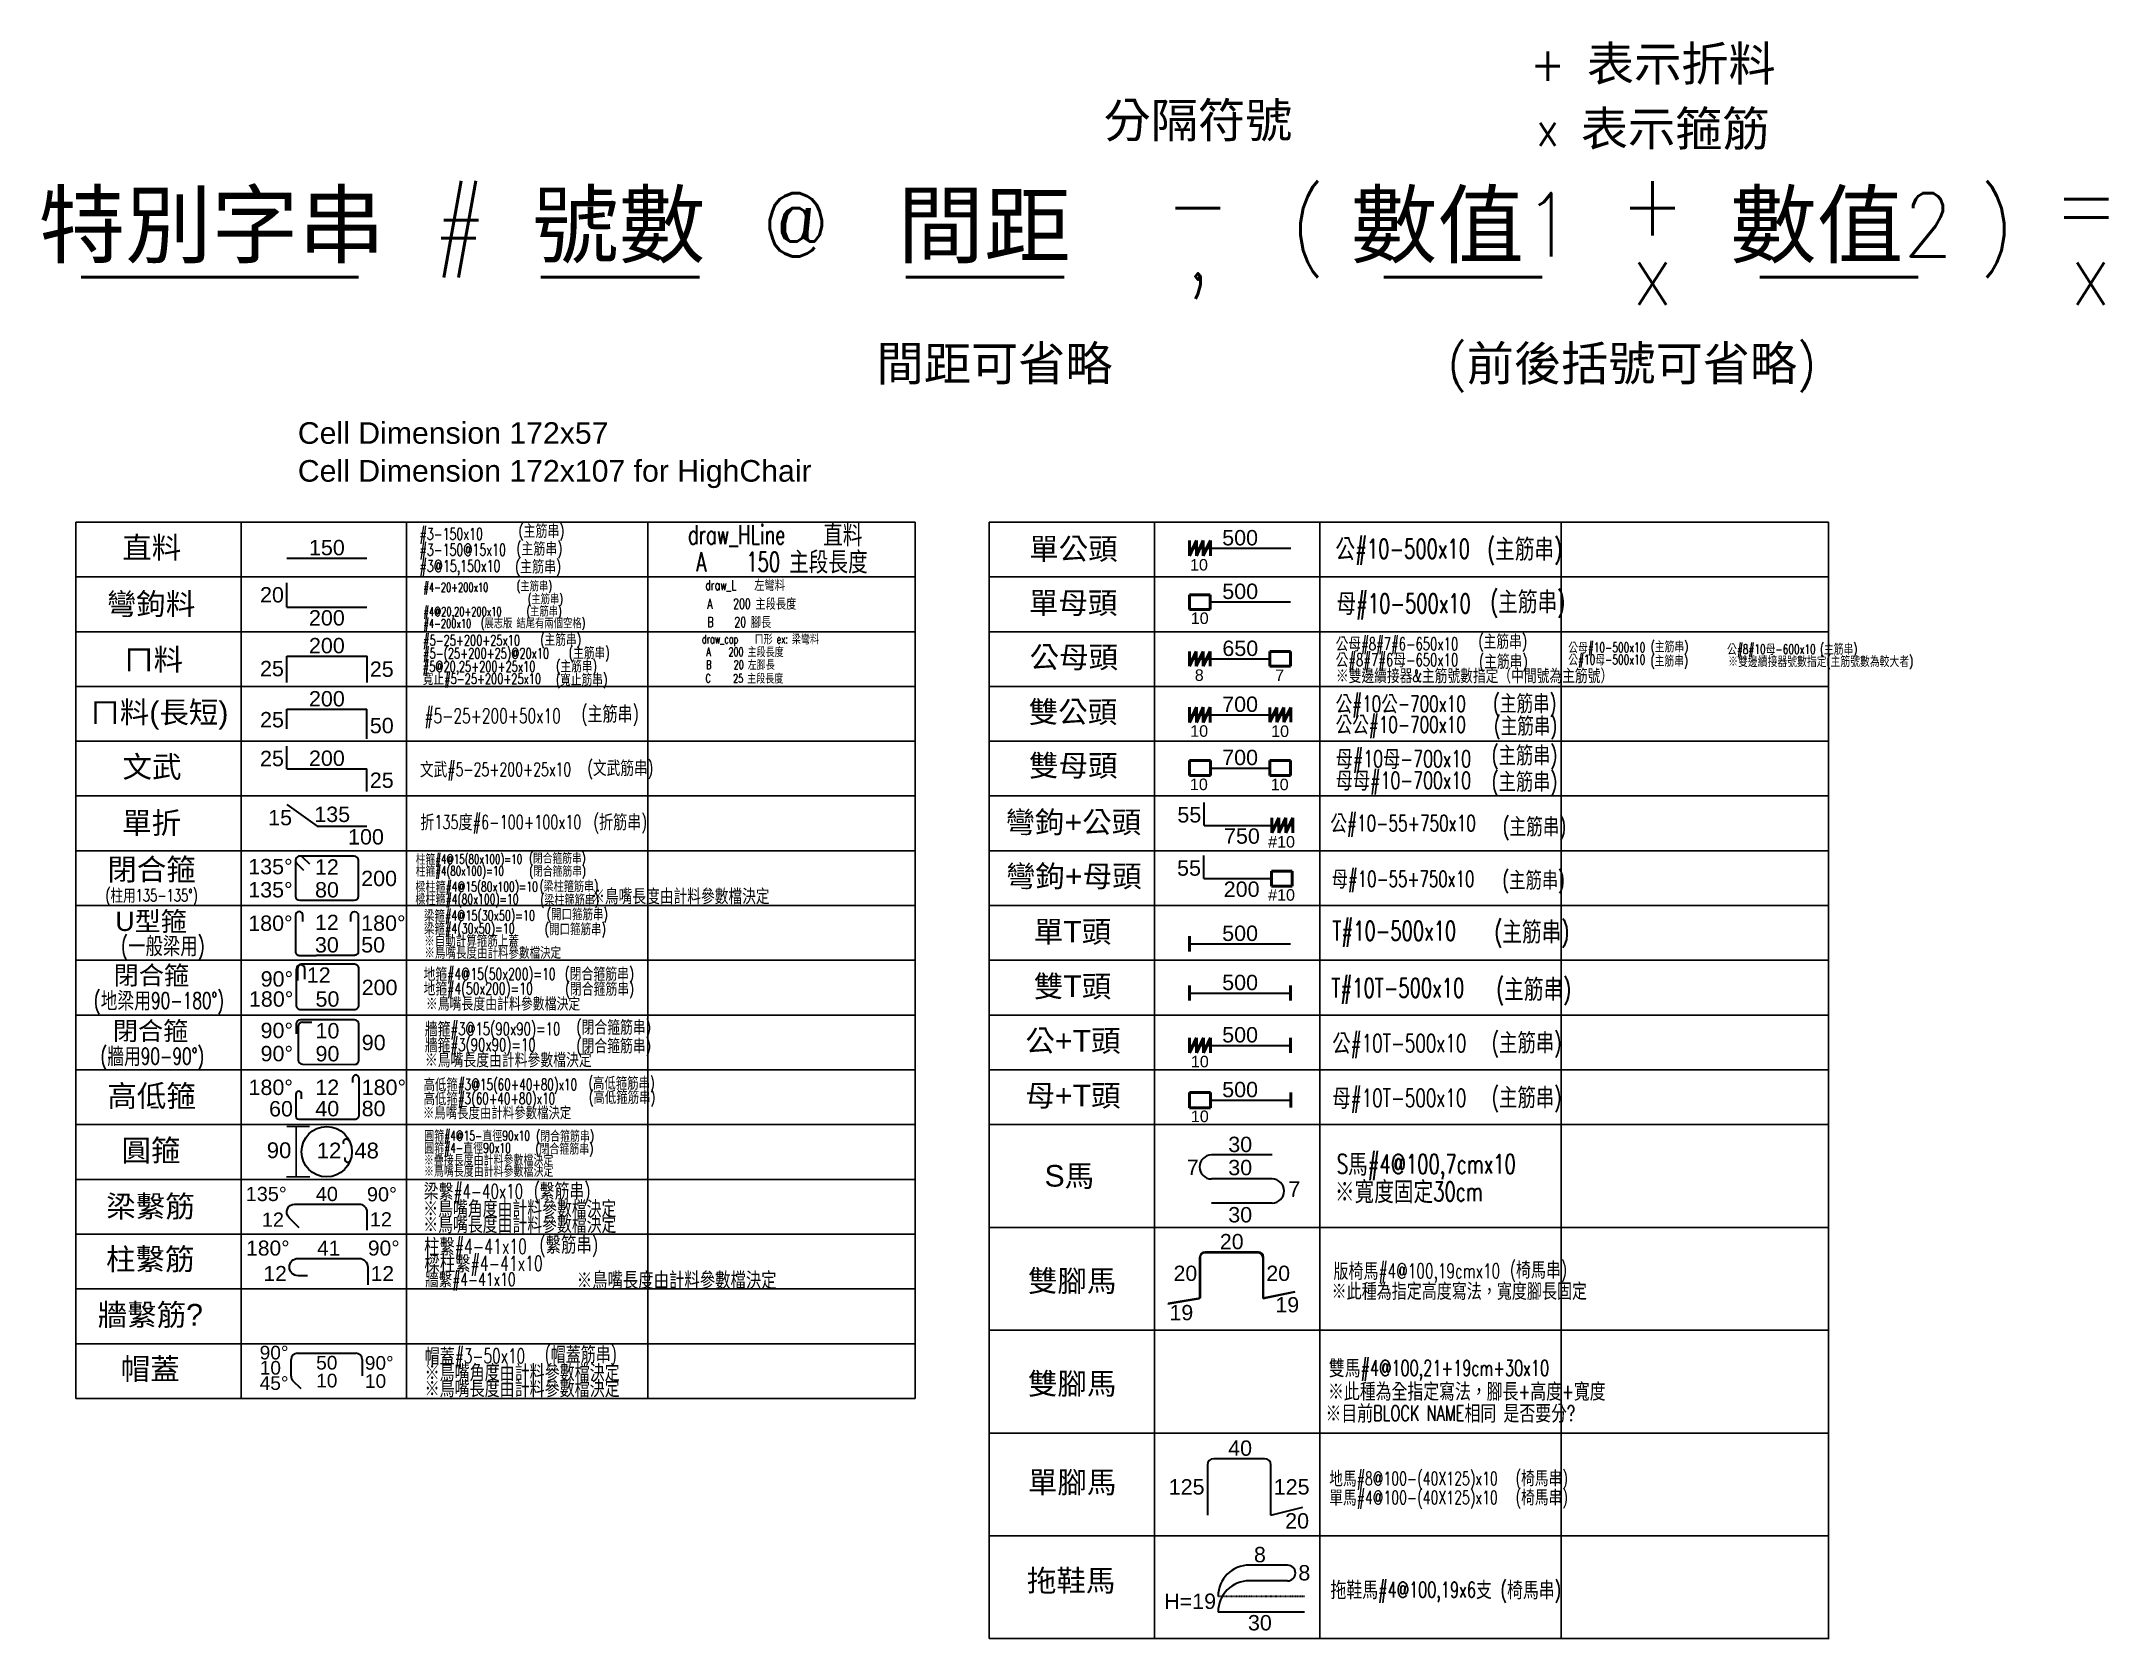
# Model space of a CAD drawing. Header units: millimetres. Extents: x 5 to 10041, y -3338 to 92.
# Drawn here: x 6051 to 8202, y -1766 to -104 of the extents above; entities that cross this region are included whole.
import ezdxf
from ezdxf.enums import TextEntityAlignment as Align

# ---------------------------------------------------------------- set-up
doc = ezdxf.new("R2010")
doc.units = ezdxf.units.MM
doc.linetypes.add('DOT', pattern=[30, 15, -15])
for name, color, linetype, true_color in [('-取料', 7, 'Continuous', 0xffbf7f), ('1', 1, 'Continuous', 0xff0000), ('備註', 3, 'Continuous', 0x00ff00)]:
    doc.layers.add(name, color=color, linetype=linetype, true_color=true_color)
doc.styles.add('textstyle100', font='')
doc.styles.add('textstyle101', font='')
doc.styles.add('textstyle102', font='')
doc.styles.add('textstyle103', font='')
doc.styles.add('textstyle104', font='')
doc.styles.add('textstyle105', font='')
doc.styles.add('textstyle106', font='')
doc.styles.add('textstyle107', font='')
doc.styles.add('textstyle108', font='')
doc.styles.add('textstyle109', font='')
doc.styles.add('textstyle110', font='')
doc.styles.add('textstyle111', font='')
doc.styles.add('textstyle112', font='')
doc.styles.add('textstyle113', font='')
doc.styles.add('textstyle114', font='')
doc.styles.add('textstyle115', font='')
doc.styles.add('textstyle116', font='')
doc.styles.add('textstyle117', font='')
doc.styles.add('textstyle118', font='')
doc.styles.add('textstyle119', font='')
doc.styles.add('textstyle135', font='')
doc.styles.add('textstyle136', font='')
doc.styles.add('textstyle137', font='')
doc.styles.add('textstyle138', font='')
doc.styles.add('textstyle139', font='')
doc.styles.add('textstyle14', font='')
doc.styles.add('textstyle140', font='')
doc.styles.add('textstyle141', font='')
doc.styles.add('textstyle142', font='')
doc.styles.add('textstyle143', font='standard', dxfattribs={"width": 0.75})
doc.styles.add('textstyle144', font='standard', dxfattribs={"width": 0.75})
doc.styles.add('textstyle145', font='standard', dxfattribs={"width": 0.75})
doc.styles.add('textstyle146', font='standard', dxfattribs={"width": 0.75})
doc.styles.add('textstyle147', font='standard', dxfattribs={"width": 0.75})
doc.styles.add('textstyle148', font='standard', dxfattribs={"width": 0.75})
doc.styles.add('textstyle149', font='standard', dxfattribs={"width": 0.75})
doc.styles.add('textstyle15', font='')
doc.styles.add('textstyle150', font='standard', dxfattribs={"width": 0.75})
doc.styles.add('textstyle151', font='standard', dxfattribs={"width": 0.75})
doc.styles.add('textstyle152', font='standard', dxfattribs={"width": 0.75})
doc.styles.add('textstyle153', font='standard', dxfattribs={"width": 0.75})
doc.styles.add('textstyle154', font='standard', dxfattribs={"width": 0.75})
doc.styles.add('textstyle155', font='standard', dxfattribs={"width": 0.75})
doc.styles.add('textstyle156', font='standard', dxfattribs={"width": 0.75})
doc.styles.add('textstyle157', font='')
doc.styles.add('textstyle158', font='standard', dxfattribs={"width": 0.75})
doc.styles.add('textstyle159', font='standard', dxfattribs={"width": 0.75})
doc.styles.add('textstyle16', font='')
doc.styles.add('textstyle160', font='standard', dxfattribs={"width": 0.75})
doc.styles.add('textstyle161', font='standard', dxfattribs={"width": 0.75})
doc.styles.add('textstyle162', font='standard', dxfattribs={"width": 0.75})
doc.styles.add('textstyle163', font='standard', dxfattribs={"width": 0.75})
doc.styles.add('textstyle164', font='standard', dxfattribs={"width": 0.75})
doc.styles.add('textstyle165', font='standard', dxfattribs={"width": 0.75})
doc.styles.add('textstyle166', font='standard', dxfattribs={"width": 0.75})
doc.styles.add('textstyle167', font='standard', dxfattribs={"width": 0.75})
doc.styles.add('textstyle168', font='')
doc.styles.add('textstyle169', font='standard', dxfattribs={"width": 0.75})
doc.styles.add('textstyle17', font='')
doc.styles.add('textstyle170', font='standard', dxfattribs={"width": 0.75})
doc.styles.add('textstyle171', font='standard', dxfattribs={"width": 0.75})
doc.styles.add('textstyle172', font='standard', dxfattribs={"width": 0.75})
doc.styles.add('textstyle173', font='standard', dxfattribs={"width": 0.75})
doc.styles.add('textstyle174', font='standard', dxfattribs={"width": 0.75})
doc.styles.add('textstyle175', font='standard', dxfattribs={"width": 0.75})
doc.styles.add('textstyle176', font='standard', dxfattribs={"width": 0.75})
doc.styles.add('textstyle177', font='standard', dxfattribs={"width": 0.75})
doc.styles.add('textstyle178', font='standard', dxfattribs={"width": 0.75})
doc.styles.add('textstyle179', font='standard', dxfattribs={"width": 0.75})
doc.styles.add('textstyle18', font='')
doc.styles.add('textstyle180', font='standard', dxfattribs={"width": 0.75})
doc.styles.add('textstyle181', font='')
doc.styles.add('textstyle182', font='standard', dxfattribs={"width": 0.75})
doc.styles.add('textstyle183', font='standard', dxfattribs={"width": 0.75})
doc.styles.add('textstyle184', font='')
doc.styles.add('textstyle185', font='standard', dxfattribs={"width": 0.75})
doc.styles.add('textstyle186', font='standard', dxfattribs={"width": 0.75})
doc.styles.add('textstyle187', font='')
doc.styles.add('textstyle188', font='standard', dxfattribs={"width": 0.75})
doc.styles.add('textstyle189', font='standard', dxfattribs={"width": 0.75})
doc.styles.add('textstyle19', font='')
doc.styles.add('textstyle190', font='')
doc.styles.add('textstyle191', font='standard', dxfattribs={"width": 0.75})
doc.styles.add('textstyle192', font='standard', dxfattribs={"width": 0.75})
doc.styles.add('textstyle193', font='standard', dxfattribs={"width": 0.75})
doc.styles.add('textstyle194', font='standard', dxfattribs={"width": 0.75})
doc.styles.add('textstyle195', font='standard', dxfattribs={"width": 0.75})
doc.styles.add('textstyle196', font='standard', dxfattribs={"width": 0.75})
doc.styles.add('textstyle197', font='standard', dxfattribs={"width": 0.75})
doc.styles.add('textstyle198', font='')
doc.styles.add('textstyle199', font='standard', dxfattribs={"width": 0.75})
doc.styles.add('textstyle20', font='')
doc.styles.add('textstyle200', font='standard', dxfattribs={"width": 0.75})
doc.styles.add('textstyle201', font='standard', dxfattribs={"width": 0.75})
doc.styles.add('textstyle202', font='standard', dxfattribs={"width": 0.75})
doc.styles.add('textstyle203', font='standard', dxfattribs={"width": 0.75})
doc.styles.add('textstyle204', font='standard', dxfattribs={"width": 0.75})
doc.styles.add('textstyle205', font='')
doc.styles.add('textstyle206', font='standard', dxfattribs={"width": 0.75})
doc.styles.add('textstyle207', font='standard', dxfattribs={"width": 0.75})
doc.styles.add('textstyle208', font='standard', dxfattribs={"width": 0.75})
doc.styles.add('textstyle209', font='standard', dxfattribs={"width": 0.75})
doc.styles.add('textstyle21', font='')
doc.styles.add('textstyle210', font='standard', dxfattribs={"width": 0.75})
doc.styles.add('textstyle211', font='standard', dxfattribs={"width": 0.75})
doc.styles.add('textstyle212', font='')
doc.styles.add('textstyle213', font='standard', dxfattribs={"width": 0.75})
doc.styles.add('textstyle214', font='standard', dxfattribs={"width": 0.75})
doc.styles.add('textstyle215', font='standard', dxfattribs={"width": 0.75})
doc.styles.add('textstyle216', font='standard', dxfattribs={"width": 0.75})
doc.styles.add('textstyle217', font='standard', dxfattribs={"width": 0.75})
doc.styles.add('textstyle218', font='')
doc.styles.add('textstyle219', font='standard', dxfattribs={"width": 0.75})
doc.styles.add('textstyle22', font='')
doc.styles.add('textstyle220', font='standard', dxfattribs={"width": 0.75})
doc.styles.add('textstyle221', font='standard', dxfattribs={"width": 0.75})
doc.styles.add('textstyle222', font='standard', dxfattribs={"width": 0.75})
doc.styles.add('textstyle223', font='standard', dxfattribs={"width": 0.75})
doc.styles.add('textstyle224', font='standard', dxfattribs={"width": 0.75})
doc.styles.add('textstyle225', font='standard', dxfattribs={"width": 0.75})
doc.styles.add('textstyle226', font='')
doc.styles.add('textstyle227', font='standard', dxfattribs={"width": 0.75})
doc.styles.add('textstyle228', font='standard', dxfattribs={"width": 0.75})
doc.styles.add('textstyle229', font='standard', dxfattribs={"width": 0.75})
doc.styles.add('textstyle23', font='')
doc.styles.add('textstyle230', font='')
doc.styles.add('textstyle231', font='')
doc.styles.add('textstyle232', font='')
doc.styles.add('textstyle233', font='')
doc.styles.add('textstyle234', font='')
doc.styles.add('textstyle235', font='standard', dxfattribs={"width": 0.75})
doc.styles.add('textstyle236', font='')
doc.styles.add('textstyle237', font='standard', dxfattribs={"width": 0.75})
doc.styles.add('textstyle238', font='standard', dxfattribs={"width": 0.75})
doc.styles.add('textstyle239', font='standard', dxfattribs={"width": 0.75})
doc.styles.add('textstyle24', font='')
doc.styles.add('textstyle240', font='')
doc.styles.add('textstyle241', font='standard', dxfattribs={"width": 0.75})
doc.styles.add('textstyle242', font='standard', dxfattribs={"width": 0.75})
doc.styles.add('textstyle243', font='standard', dxfattribs={"width": 0.75})
doc.styles.add('textstyle244', font='')
doc.styles.add('textstyle245', font='standard', dxfattribs={"width": 0.75})
doc.styles.add('textstyle246', font='standard', dxfattribs={"width": 0.75})
doc.styles.add('textstyle247', font='')
doc.styles.add('textstyle248', font='')
doc.styles.add('textstyle249', font='')
doc.styles.add('textstyle25', font='')
doc.styles.add('textstyle250', font='standard', dxfattribs={"width": 0.75})
doc.styles.add('textstyle251', font='standard', dxfattribs={"width": 0.75})
doc.styles.add('textstyle252', font='')
doc.styles.add('textstyle253', font='')
doc.styles.add('textstyle254', font='')
doc.styles.add('textstyle255', font='standard', dxfattribs={"width": 0.75})
doc.styles.add('textstyle256', font='standard', dxfattribs={"width": 0.75})
doc.styles.add('textstyle257', font='standard', dxfattribs={"width": 0.75})
doc.styles.add('textstyle258', font='standard', dxfattribs={"width": 0.75})
doc.styles.add('textstyle259', font='standard', dxfattribs={"width": 0.75})
doc.styles.add('textstyle26', font='')
doc.styles.add('textstyle260', font='')
doc.styles.add('textstyle261', font='')
doc.styles.add('textstyle262', font='')
doc.styles.add('textstyle263', font='')
doc.styles.add('textstyle264', font='standard', dxfattribs={"width": 0.75})
doc.styles.add('textstyle265', font='standard', dxfattribs={"width": 0.75})
doc.styles.add('textstyle266', font='standard', dxfattribs={"width": 0.75})
doc.styles.add('textstyle267', font='standard', dxfattribs={"width": 0.75})
doc.styles.add('textstyle268', font='')
doc.styles.add('textstyle269', font='')
doc.styles.add('textstyle27', font='')
doc.styles.add('textstyle270', font='')
doc.styles.add('textstyle271', font='')
doc.styles.add('textstyle272', font='standard', dxfattribs={"width": 0.75})
doc.styles.add('textstyle273', font='standard', dxfattribs={"width": 0.75})
doc.styles.add('textstyle274', font='standard', dxfattribs={"width": 0.75})
doc.styles.add('textstyle275', font='standard', dxfattribs={"width": 0.75})
doc.styles.add('textstyle276', font='')
doc.styles.add('textstyle277', font='')
doc.styles.add('textstyle278', font='')
doc.styles.add('textstyle279', font='')
doc.styles.add('textstyle28', font='')
doc.styles.add('textstyle280', font='standard', dxfattribs={"width": 0.75})
doc.styles.add('textstyle281', font='standard', dxfattribs={"width": 0.75})
doc.styles.add('textstyle282', font='')
doc.styles.add('textstyle283', font='standard', dxfattribs={"width": 0.75})
doc.styles.add('textstyle284', font='standard', dxfattribs={"width": 0.75})
doc.styles.add('textstyle285', font='')
doc.styles.add('textstyle286', font='standard', dxfattribs={"width": 0.75})
doc.styles.add('textstyle287', font='standard', dxfattribs={"width": 0.75})
doc.styles.add('textstyle288', font='')
doc.styles.add('textstyle289', font='')
doc.styles.add('textstyle29', font='')
doc.styles.add('textstyle290', font='standard', dxfattribs={"width": 0.75})
doc.styles.add('textstyle291', font='standard', dxfattribs={"width": 0.75})
doc.styles.add('textstyle292', font='')
doc.styles.add('textstyle293', font='')
doc.styles.add('textstyle294', font='standard', dxfattribs={"width": 0.75})
doc.styles.add('textstyle295', font='standard', dxfattribs={"width": 0.75})
doc.styles.add('textstyle296', font='')
doc.styles.add('textstyle297', font='')
doc.styles.add('textstyle298', font='standard', dxfattribs={"width": 0.75})
doc.styles.add('textstyle299', font='standard', dxfattribs={"width": 0.75})
doc.styles.add('textstyle30', font='')
doc.styles.add('textstyle300', font='')
doc.styles.add('textstyle301', font='')
doc.styles.add('textstyle302', font='standard', dxfattribs={"width": 0.75})
doc.styles.add('textstyle303', font='standard', dxfattribs={"width": 0.75})
doc.styles.add('textstyle304', font='standard', dxfattribs={"width": 0.75})
doc.styles.add('textstyle305', font='')
doc.styles.add('textstyle306', font='standard', dxfattribs={"width": 0.75})
doc.styles.add('textstyle307', font='standard', dxfattribs={"width": 0.75})
doc.styles.add('textstyle308', font='')
doc.styles.add('textstyle309', font='standard', dxfattribs={"width": 0.75})
doc.styles.add('textstyle31', font='')
doc.styles.add('textstyle310', font='standard', dxfattribs={"width": 0.75})
doc.styles.add('textstyle311', font='standard', dxfattribs={"width": 0.75})
doc.styles.add('textstyle312', font='standard', dxfattribs={"width": 0.75})
doc.styles.add('textstyle313', font='')
doc.styles.add('textstyle314', font='')
doc.styles.add('textstyle315', font='')
doc.styles.add('textstyle316', font='')
doc.styles.add('textstyle317', font='standard', dxfattribs={"width": 0.75})
doc.styles.add('textstyle318', font='')
doc.styles.add('textstyle319', font='standard', dxfattribs={"width": 0.75})
doc.styles.add('textstyle32', font='')
doc.styles.add('textstyle320', font='standard', dxfattribs={"width": 0.75})
doc.styles.add('textstyle321', font='standard', dxfattribs={"width": 0.75})
doc.styles.add('textstyle322', font='standard', dxfattribs={"width": 0.75})
doc.styles.add('textstyle323', font='standard', dxfattribs={"width": 0.75})
doc.styles.add('textstyle324', font='')
doc.styles.add('textstyle325', font='standard', dxfattribs={"width": 0.75})
doc.styles.add('textstyle326', font='standard', dxfattribs={"width": 0.75})
doc.styles.add('textstyle327', font='standard', dxfattribs={"width": 0.75})
doc.styles.add('textstyle328', font='standard', dxfattribs={"width": 0.75})
doc.styles.add('textstyle329', font='standard', dxfattribs={"width": 0.75})
doc.styles.add('textstyle33', font='')
doc.styles.add('textstyle330', font='standard', dxfattribs={"width": 0.75})
doc.styles.add('textstyle331', font='standard', dxfattribs={"width": 0.75})
doc.styles.add('textstyle332', font='standard', dxfattribs={"width": 0.75})
doc.styles.add('textstyle333', font='standard', dxfattribs={"width": 0.75})
doc.styles.add('textstyle334', font='standard', dxfattribs={"width": 0.75})
doc.styles.add('textstyle335', font='')
doc.styles.add('textstyle336', font='standard', dxfattribs={"width": 0.75})
doc.styles.add('textstyle337', font='standard', dxfattribs={"width": 0.75})
doc.styles.add('textstyle338', font='')
doc.styles.add('textstyle339', font='')
doc.styles.add('textstyle34', font='')
doc.styles.add('textstyle340', font='')
doc.styles.add('textstyle341', font='')
doc.styles.add('textstyle342', font='standard')
doc.styles.add('textstyle343', font='standard')
doc.styles.add('textstyle344', font='standard')
doc.styles.add('textstyle345', font='standard')
doc.styles.add('textstyle346', font='standard')
doc.styles.add('textstyle347', font='standard')
doc.styles.add('textstyle348', font='standard')
doc.styles.add('textstyle349', font='standard')
doc.styles.add('textstyle35', font='')
doc.styles.add('textstyle350', font='standard')
doc.styles.add('textstyle351', font='standard')
doc.styles.add('textstyle354', font='standard')
doc.styles.add('textstyle355', font='standard')
doc.styles.add('textstyle356', font='standard')
doc.styles.add('textstyle357', font='standard')
doc.styles.add('textstyle358', font='standard')
doc.styles.add('textstyle359', font='standard')
doc.styles.add('textstyle36', font='')
doc.styles.add('textstyle360', font='standard')
doc.styles.add('textstyle361', font='standard')
doc.styles.add('textstyle362', font='standard')
doc.styles.add('textstyle363', font='standard')
doc.styles.add('textstyle366', font='standard')
doc.styles.add('textstyle368', font='standard')
doc.styles.add('textstyle369', font='standard')
doc.styles.add('textstyle37', font='')
doc.styles.add('textstyle370', font='standard')
doc.styles.add('textstyle371', font='standard')
doc.styles.add('textstyle374', font='')
doc.styles.add('textstyle375', font='')
doc.styles.add('textstyle376', font='')
doc.styles.add('textstyle377', font='')
doc.styles.add('textstyle378', font='')
doc.styles.add('textstyle379', font='')
doc.styles.add('textstyle38', font='')
doc.styles.add('textstyle380', font='')
doc.styles.add('textstyle381', font='')
doc.styles.add('textstyle382', font='')
doc.styles.add('textstyle383', font='')
doc.styles.add('textstyle384', font='')
doc.styles.add('textstyle385', font='')
doc.styles.add('textstyle386', font='')
doc.styles.add('textstyle387', font='')
doc.styles.add('textstyle388', font='')
doc.styles.add('textstyle389', font='')
doc.styles.add('textstyle39', font='')
doc.styles.add('textstyle390', font='')
doc.styles.add('textstyle391', font='')
doc.styles.add('textstyle392', font='')
doc.styles.add('textstyle393', font='')
doc.styles.add('textstyle394', font='')
doc.styles.add('textstyle395', font='')
doc.styles.add('textstyle396', font='')
doc.styles.add('textstyle397', font='')
doc.styles.add('textstyle398', font='')
doc.styles.add('textstyle399', font='')
doc.styles.add('textstyle40', font='')
doc.styles.add('textstyle400', font='')
doc.styles.add('textstyle401', font='')
doc.styles.add('textstyle402', font='')
doc.styles.add('textstyle403', font='')
doc.styles.add('textstyle404', font='')
doc.styles.add('textstyle405', font='')
doc.styles.add('textstyle406', font='')
doc.styles.add('textstyle407', font='')
doc.styles.add('textstyle408', font='')
doc.styles.add('textstyle409', font='')
doc.styles.add('textstyle41', font='')
doc.styles.add('textstyle410', font='')
doc.styles.add('textstyle411', font='')
doc.styles.add('textstyle412', font='')
doc.styles.add('textstyle413', font='')
doc.styles.add('textstyle414', font='')
doc.styles.add('textstyle415', font='')
doc.styles.add('textstyle416', font='')
doc.styles.add('textstyle417', font='')
doc.styles.add('textstyle418', font='')
doc.styles.add('textstyle419', font='')
doc.styles.add('textstyle42', font='')
doc.styles.add('textstyle420', font='')
doc.styles.add('textstyle421', font='')
doc.styles.add('textstyle422', font='')
doc.styles.add('textstyle423', font='')
doc.styles.add('textstyle424', font='')
doc.styles.add('textstyle425', font='')
doc.styles.add('textstyle426', font='')
doc.styles.add('textstyle427', font='')
doc.styles.add('textstyle428', font='')
doc.styles.add('textstyle429', font='')
doc.styles.add('textstyle43', font='')
doc.styles.add('textstyle430', font='')
doc.styles.add('textstyle431', font='')
doc.styles.add('textstyle432', font='')
doc.styles.add('textstyle433', font='')
doc.styles.add('textstyle434', font='')
doc.styles.add('textstyle435', font='')
doc.styles.add('textstyle436', font='')
doc.styles.add('textstyle437', font='')
doc.styles.add('textstyle438', font='')
doc.styles.add('textstyle439', font='')
doc.styles.add('textstyle44', font='')
doc.styles.add('textstyle440', font='')
doc.styles.add('textstyle441', font='')
doc.styles.add('textstyle442', font='')
doc.styles.add('textstyle443', font='')
doc.styles.add('textstyle444', font='')
doc.styles.add('textstyle445', font='')
doc.styles.add('textstyle446', font='')
doc.styles.add('textstyle447', font='')
doc.styles.add('textstyle448', font='')
doc.styles.add('textstyle45', font='')
doc.styles.add('textstyle46', font='')
doc.styles.add('textstyle47', font='')
doc.styles.add('textstyle50', font='')
doc.styles.add('textstyle51', font='')
doc.styles.add('textstyle52', font='')
doc.styles.add('textstyle53', font='')
doc.styles.add('textstyle54', font='')
doc.styles.add('textstyle55', font='')
doc.styles.add('textstyle56', font='')
doc.styles.add('textstyle57', font='')
doc.styles.add('textstyle58', font='')
doc.styles.add('textstyle59', font='')
doc.styles.add('textstyle60', font='')
doc.styles.add('textstyle61', font='')
doc.styles.add('textstyle62', font='')
doc.styles.add('textstyle63', font='')
doc.styles.add('textstyle64', font='')
doc.styles.add('textstyle65', font='')
doc.styles.add('textstyle66', font='')
doc.styles.add('textstyle67', font='')
doc.styles.add('textstyle68', font='')
doc.styles.add('textstyle69', font='')
doc.styles.add('textstyle70', font='')
doc.styles.add('textstyle71', font='')
doc.styles.add('textstyle72', font='')
doc.styles.add('textstyle73', font='')
doc.styles.add('textstyle74', font='')
doc.styles.add('textstyle75', font='')
doc.styles.add('textstyle76', font='')
doc.styles.add('textstyle77', font='')
doc.styles.add('textstyle78', font='')
doc.styles.add('textstyle79', font='')
doc.styles.add('textstyle80', font='')
doc.styles.add('textstyle81', font='')
doc.styles.add('textstyle82', font='')
doc.styles.add('textstyle83', font='')
doc.styles.add('textstyle84', font='')
doc.styles.add('textstyle85', font='')
doc.styles.add('textstyle86', font='')
doc.styles.add('textstyle87', font='')
doc.styles.add('textstyle88', font='')
doc.styles.add('textstyle89', font='')
doc.styles.add('textstyle90', font='')
doc.styles.add('textstyle91', font='')
doc.styles.add('textstyle92', font='')
doc.styles.add('textstyle93', font='')
doc.styles.add('textstyle94', font='')
doc.styles.add('textstyle95', font='')
doc.styles.add('textstyle96', font='')
doc.styles.add('textstyle97', font='')
doc.styles.add('textstyle98', font='')
doc.styles.add('textstyle99', font='')
doc.styles.get('textstyle100').set_extended_font_data('Arial')
doc.styles.get('textstyle101').set_extended_font_data('Arial')
doc.styles.get('textstyle102').set_extended_font_data('Arial')
doc.styles.get('textstyle103').set_extended_font_data('Arial')
doc.styles.get('textstyle104').set_extended_font_data('Arial')
doc.styles.get('textstyle105').set_extended_font_data('Arial')
doc.styles.get('textstyle106').set_extended_font_data('Arial')
doc.styles.get('textstyle107').set_extended_font_data('Arial')
doc.styles.get('textstyle108').set_extended_font_data('Arial')
doc.styles.get('textstyle109').set_extended_font_data('Arial')
doc.styles.get('textstyle110').set_extended_font_data('Arial')
doc.styles.get('textstyle111').set_extended_font_data('Arial')
doc.styles.get('textstyle112').set_extended_font_data('Arial')
doc.styles.get('textstyle113').set_extended_font_data('Arial')
doc.styles.get('textstyle114').set_extended_font_data('Arial')
doc.styles.get('textstyle115').set_extended_font_data('Arial')
doc.styles.get('textstyle116').set_extended_font_data('Arial')
doc.styles.get('textstyle117').set_extended_font_data('Arial')
doc.styles.get('textstyle118').set_extended_font_data('Arial')
doc.styles.get('textstyle119').set_extended_font_data('Arial')
doc.styles.get('textstyle135').set_extended_font_data('Arial')
doc.styles.get('textstyle136').set_extended_font_data('Arial')
doc.styles.get('textstyle137').set_extended_font_data('Arial')
doc.styles.get('textstyle138').set_extended_font_data('Arial')
doc.styles.get('textstyle139').set_extended_font_data('Arial')
doc.styles.get('textstyle14').set_extended_font_data('Arial')
doc.styles.get('textstyle140').set_extended_font_data('Arial')
doc.styles.get('textstyle141').set_extended_font_data('Arial')
doc.styles.get('textstyle142').set_extended_font_data('Arial')
doc.styles.get('textstyle15').set_extended_font_data('Arial')
doc.styles.get('textstyle157').set_extended_font_data('Arial')
doc.styles.get('textstyle16').set_extended_font_data('Arial')
doc.styles.get('textstyle168').set_extended_font_data('Arial')
doc.styles.get('textstyle17').set_extended_font_data('Arial')
doc.styles.get('textstyle18').set_extended_font_data('Arial')
doc.styles.get('textstyle181').set_extended_font_data('Arial')
doc.styles.get('textstyle184').set_extended_font_data('Arial')
doc.styles.get('textstyle187').set_extended_font_data('Arial')
doc.styles.get('textstyle19').set_extended_font_data('Arial')
doc.styles.get('textstyle190').set_extended_font_data('Arial')
doc.styles.get('textstyle198').set_extended_font_data('Arial')
doc.styles.get('textstyle20').set_extended_font_data('Arial')
doc.styles.get('textstyle205').set_extended_font_data('Arial')
doc.styles.get('textstyle21').set_extended_font_data('Arial')
doc.styles.get('textstyle212').set_extended_font_data('Arial')
doc.styles.get('textstyle218').set_extended_font_data('Arial')
doc.styles.get('textstyle22').set_extended_font_data('Arial')
doc.styles.get('textstyle226').set_extended_font_data('Arial')
doc.styles.get('textstyle23').set_extended_font_data('Arial')
doc.styles.get('textstyle230').set_extended_font_data('Arial')
doc.styles.get('textstyle231').set_extended_font_data('Arial')
doc.styles.get('textstyle232').set_extended_font_data('Arial')
doc.styles.get('textstyle233').set_extended_font_data('Arial')
doc.styles.get('textstyle234').set_extended_font_data('Arial')
doc.styles.get('textstyle236').set_extended_font_data('Arial')
doc.styles.get('textstyle24').set_extended_font_data('Arial')
doc.styles.get('textstyle240').set_extended_font_data('Arial')
doc.styles.get('textstyle244').set_extended_font_data('Arial')
doc.styles.get('textstyle247').set_extended_font_data('Arial')
doc.styles.get('textstyle248').set_extended_font_data('Arial')
doc.styles.get('textstyle249').set_extended_font_data('Arial')
doc.styles.get('textstyle25').set_extended_font_data('Arial')
doc.styles.get('textstyle252').set_extended_font_data('Arial')
doc.styles.get('textstyle253').set_extended_font_data('Arial')
doc.styles.get('textstyle254').set_extended_font_data('Arial')
doc.styles.get('textstyle26').set_extended_font_data('Arial')
doc.styles.get('textstyle260').set_extended_font_data('Arial')
doc.styles.get('textstyle261').set_extended_font_data('Arial')
doc.styles.get('textstyle262').set_extended_font_data('Arial')
doc.styles.get('textstyle263').set_extended_font_data('Arial')
doc.styles.get('textstyle268').set_extended_font_data('Arial')
doc.styles.get('textstyle269').set_extended_font_data('Arial')
doc.styles.get('textstyle27').set_extended_font_data('Arial')
doc.styles.get('textstyle270').set_extended_font_data('Arial')
doc.styles.get('textstyle271').set_extended_font_data('Arial')
doc.styles.get('textstyle276').set_extended_font_data('Arial')
doc.styles.get('textstyle277').set_extended_font_data('Arial')
doc.styles.get('textstyle278').set_extended_font_data('Arial')
doc.styles.get('textstyle279').set_extended_font_data('Arial')
doc.styles.get('textstyle28').set_extended_font_data('Arial')
doc.styles.get('textstyle282').set_extended_font_data('Arial')
doc.styles.get('textstyle285').set_extended_font_data('Arial')
doc.styles.get('textstyle288').set_extended_font_data('Arial')
doc.styles.get('textstyle289').set_extended_font_data('Arial')
doc.styles.get('textstyle29').set_extended_font_data('Arial')
doc.styles.get('textstyle292').set_extended_font_data('Arial')
doc.styles.get('textstyle293').set_extended_font_data('Arial')
doc.styles.get('textstyle296').set_extended_font_data('Arial')
doc.styles.get('textstyle297').set_extended_font_data('Arial')
doc.styles.get('textstyle30').set_extended_font_data('Arial')
doc.styles.get('textstyle300').set_extended_font_data('Arial')
doc.styles.get('textstyle301').set_extended_font_data('Arial')
doc.styles.get('textstyle305').set_extended_font_data('Arial')
doc.styles.get('textstyle308').set_extended_font_data('Arial')
doc.styles.get('textstyle31').set_extended_font_data('Arial')
doc.styles.get('textstyle313').set_extended_font_data('Arial')
doc.styles.get('textstyle314').set_extended_font_data('Arial')
doc.styles.get('textstyle315').set_extended_font_data('Arial')
doc.styles.get('textstyle316').set_extended_font_data('Arial')
doc.styles.get('textstyle318').set_extended_font_data('Arial')
doc.styles.get('textstyle32').set_extended_font_data('Arial')
doc.styles.get('textstyle324').set_extended_font_data('Arial')
doc.styles.get('textstyle33').set_extended_font_data('Arial')
doc.styles.get('textstyle335').set_extended_font_data('Arial')
doc.styles.get('textstyle338').set_extended_font_data('Arial')
doc.styles.get('textstyle339').set_extended_font_data('Arial')
doc.styles.get('textstyle34').set_extended_font_data('Arial')
doc.styles.get('textstyle340').set_extended_font_data('Arial')
doc.styles.get('textstyle341').set_extended_font_data('Arial')
doc.styles.get('textstyle35').set_extended_font_data('Arial')
doc.styles.get('textstyle36').set_extended_font_data('Arial')
doc.styles.get('textstyle37').set_extended_font_data('Arial')
doc.styles.get('textstyle374').set_extended_font_data('Arial')
doc.styles.get('textstyle375').set_extended_font_data('Arial')
doc.styles.get('textstyle376').set_extended_font_data('Arial')
doc.styles.get('textstyle377').set_extended_font_data('Arial')
doc.styles.get('textstyle378').set_extended_font_data('Arial')
doc.styles.get('textstyle379').set_extended_font_data('Arial')
doc.styles.get('textstyle38').set_extended_font_data('Arial')
doc.styles.get('textstyle380').set_extended_font_data('Arial')
doc.styles.get('textstyle381').set_extended_font_data('Arial')
doc.styles.get('textstyle382').set_extended_font_data('Arial')
doc.styles.get('textstyle383').set_extended_font_data('Arial')
doc.styles.get('textstyle384').set_extended_font_data('Arial')
doc.styles.get('textstyle385').set_extended_font_data('Arial')
doc.styles.get('textstyle386').set_extended_font_data('Arial')
doc.styles.get('textstyle387').set_extended_font_data('Arial')
doc.styles.get('textstyle388').set_extended_font_data('Arial')
doc.styles.get('textstyle389').set_extended_font_data('Arial')
doc.styles.get('textstyle39').set_extended_font_data('Arial')
doc.styles.get('textstyle390').set_extended_font_data('Arial')
doc.styles.get('textstyle391').set_extended_font_data('Arial')
doc.styles.get('textstyle392').set_extended_font_data('Arial')
doc.styles.get('textstyle393').set_extended_font_data('Arial')
doc.styles.get('textstyle394').set_extended_font_data('Arial')
doc.styles.get('textstyle395').set_extended_font_data('Arial')
doc.styles.get('textstyle396').set_extended_font_data('Arial')
doc.styles.get('textstyle397').set_extended_font_data('Arial')
doc.styles.get('textstyle398').set_extended_font_data('Arial')
doc.styles.get('textstyle399').set_extended_font_data('Arial')
doc.styles.get('textstyle40').set_extended_font_data('Arial')
doc.styles.get('textstyle400').set_extended_font_data('Arial')
doc.styles.get('textstyle401').set_extended_font_data('Arial')
doc.styles.get('textstyle402').set_extended_font_data('Arial')
doc.styles.get('textstyle403').set_extended_font_data('Arial')
doc.styles.get('textstyle404').set_extended_font_data('Arial')
doc.styles.get('textstyle405').set_extended_font_data('Arial')
doc.styles.get('textstyle406').set_extended_font_data('Arial')
doc.styles.get('textstyle407').set_extended_font_data('Arial')
doc.styles.get('textstyle408').set_extended_font_data('Arial')
doc.styles.get('textstyle409').set_extended_font_data('Arial')
doc.styles.get('textstyle41').set_extended_font_data('Arial')
doc.styles.get('textstyle410').set_extended_font_data('Arial')
doc.styles.get('textstyle411').set_extended_font_data('Arial')
doc.styles.get('textstyle412').set_extended_font_data('Arial')
doc.styles.get('textstyle413').set_extended_font_data('Arial')
doc.styles.get('textstyle414').set_extended_font_data('Arial')
doc.styles.get('textstyle415').set_extended_font_data('Arial')
doc.styles.get('textstyle416').set_extended_font_data('Arial')
doc.styles.get('textstyle417').set_extended_font_data('Arial')
doc.styles.get('textstyle418').set_extended_font_data('Arial')
doc.styles.get('textstyle419').set_extended_font_data('Arial')
doc.styles.get('textstyle42').set_extended_font_data('Arial')
doc.styles.get('textstyle420').set_extended_font_data('Arial')
doc.styles.get('textstyle421').set_extended_font_data('Arial')
doc.styles.get('textstyle422').set_extended_font_data('Arial')
doc.styles.get('textstyle423').set_extended_font_data('Arial')
doc.styles.get('textstyle424').set_extended_font_data('Arial')
doc.styles.get('textstyle425').set_extended_font_data('Arial')
doc.styles.get('textstyle426').set_extended_font_data('Arial')
doc.styles.get('textstyle427').set_extended_font_data('Arial')
doc.styles.get('textstyle428').set_extended_font_data('Arial')
doc.styles.get('textstyle429').set_extended_font_data('Arial')
doc.styles.get('textstyle43').set_extended_font_data('Arial')
doc.styles.get('textstyle430').set_extended_font_data('Arial')
doc.styles.get('textstyle431').set_extended_font_data('Arial')
doc.styles.get('textstyle432').set_extended_font_data('Arial')
doc.styles.get('textstyle433').set_extended_font_data('Arial')
doc.styles.get('textstyle434').set_extended_font_data('Arial')
doc.styles.get('textstyle435').set_extended_font_data('Arial')
doc.styles.get('textstyle436').set_extended_font_data('Arial')
doc.styles.get('textstyle437').set_extended_font_data('Arial')
doc.styles.get('textstyle438').set_extended_font_data('Arial')
doc.styles.get('textstyle439').set_extended_font_data('Arial')
doc.styles.get('textstyle44').set_extended_font_data('Arial')
doc.styles.get('textstyle440').set_extended_font_data('Arial')
doc.styles.get('textstyle441').set_extended_font_data('Arial')
doc.styles.get('textstyle442').set_extended_font_data('Arial')
doc.styles.get('textstyle443').set_extended_font_data('Arial')
doc.styles.get('textstyle444').set_extended_font_data('Arial')
doc.styles.get('textstyle445').set_extended_font_data('Arial')
doc.styles.get('textstyle446').set_extended_font_data('Arial')
doc.styles.get('textstyle447').set_extended_font_data('Arial')
doc.styles.get('textstyle448').set_extended_font_data('Arial')
doc.styles.get('textstyle45').set_extended_font_data('Arial')
doc.styles.get('textstyle46').set_extended_font_data('Arial')
doc.styles.get('textstyle47').set_extended_font_data('Arial')
doc.styles.get('textstyle50').set_extended_font_data('Arial')
doc.styles.get('textstyle51').set_extended_font_data('Arial')
doc.styles.get('textstyle52').set_extended_font_data('Arial')
doc.styles.get('textstyle53').set_extended_font_data('Arial')
doc.styles.get('textstyle54').set_extended_font_data('Arial')
doc.styles.get('textstyle55').set_extended_font_data('Arial')
doc.styles.get('textstyle56').set_extended_font_data('Arial')
doc.styles.get('textstyle57').set_extended_font_data('Arial')
doc.styles.get('textstyle58').set_extended_font_data('Arial')
doc.styles.get('textstyle59').set_extended_font_data('Arial')
doc.styles.get('textstyle60').set_extended_font_data('Arial')
doc.styles.get('textstyle61').set_extended_font_data('Arial')
doc.styles.get('textstyle62').set_extended_font_data('Arial')
doc.styles.get('textstyle63').set_extended_font_data('Arial')
doc.styles.get('textstyle64').set_extended_font_data('Arial')
doc.styles.get('textstyle65').set_extended_font_data('Arial')
doc.styles.get('textstyle66').set_extended_font_data('Arial')
doc.styles.get('textstyle67').set_extended_font_data('Arial')
doc.styles.get('textstyle68').set_extended_font_data('Arial')
doc.styles.get('textstyle69').set_extended_font_data('Arial')
doc.styles.get('textstyle70').set_extended_font_data('Arial')
doc.styles.get('textstyle71').set_extended_font_data('Arial')
doc.styles.get('textstyle72').set_extended_font_data('Arial')
doc.styles.get('textstyle73').set_extended_font_data('Arial')
doc.styles.get('textstyle74').set_extended_font_data('Arial')
doc.styles.get('textstyle75').set_extended_font_data('Arial')
doc.styles.get('textstyle76').set_extended_font_data('Arial')
doc.styles.get('textstyle77').set_extended_font_data('Arial')
doc.styles.get('textstyle78').set_extended_font_data('Arial')
doc.styles.get('textstyle79').set_extended_font_data('Arial')
doc.styles.get('textstyle80').set_extended_font_data('Arial')
doc.styles.get('textstyle81').set_extended_font_data('Arial')
doc.styles.get('textstyle82').set_extended_font_data('Arial')
doc.styles.get('textstyle83').set_extended_font_data('Arial')
doc.styles.get('textstyle84').set_extended_font_data('Arial')
doc.styles.get('textstyle85').set_extended_font_data('Arial')
doc.styles.get('textstyle86').set_extended_font_data('Arial')
doc.styles.get('textstyle87').set_extended_font_data('Arial')
doc.styles.get('textstyle88').set_extended_font_data('Arial')
doc.styles.get('textstyle89').set_extended_font_data('Arial')
doc.styles.get('textstyle90').set_extended_font_data('Arial')
doc.styles.get('textstyle91').set_extended_font_data('Arial')
doc.styles.get('textstyle92').set_extended_font_data('Arial')
doc.styles.get('textstyle93').set_extended_font_data('Arial')
doc.styles.get('textstyle94').set_extended_font_data('Arial')
doc.styles.get('textstyle95').set_extended_font_data('Arial')
doc.styles.get('textstyle96').set_extended_font_data('Arial')
doc.styles.get('textstyle97').set_extended_font_data('Arial')
doc.styles.get('textstyle98').set_extended_font_data('Arial')
doc.styles.get('textstyle99').set_extended_font_data('Arial')

msp = doc.modelspace()

# ---------------------------------------------------------------- texts
at = {"layer": '-取料', "lineweight": 25, "width": 0.75}
for s, height, style, p in [('#3-150x10', 12.21, 'textstyle145', (6444.1, -616.5)), ('draw_HLine   直料', 20, 'textstyle143', (6723.3, -617.3)), ('#3-150@15x10', 12.21, 'textstyle147', (6444.1, -633)), ('#3@15,150x10', 12.21, 'textstyle146', (6444.1, -649.8)), ('A    150 主段長度', 20, 'textstyle144', (6731.8, -645.5)), ('#4-20+200x10', 9.223, 'textstyle158', (6448.1, -672)), ('draw_L   左彎料', 10.404, 'textstyle165', (6741.3, -669.7)), ('A    200 主段長度', 10.404, 'textstyle166', (6743.2, -689.1)), ('#4@20,20+200x10', 9.223, 'textstyle159', (6448.1, -697.3)), ('#4-200x10  ', 9.223, 'textstyle160', (6448.1, -709.7)), ('B    20 腳長', 10.4, 'textstyle167', (6743.5, -708.2)), ('#5-25+200+25x10', 10.901, 'textstyle175', (6447.7, -727.2)), ('draw_cap   ㄇ形 ex: 梁彎料', 8.928, 'textstyle169', (6737.8, -725.9)), ('#5@20,25+200+25x10', 10.901, 'textstyle174', (6447.3, -754.5)), ('#5-(25+200+25)@20x10', 10.901, 'textstyle173', (6447.7, -740.8)), ('A    200 主段長度', 8.928, 'textstyle170', (6742.2, -739.2)), ('B     20 左腳長', 8.928, 'textstyle171', (6742.2, -752.6)), ('寬止#5-25+200+25x10', 10.901, 'textstyle176', (6447.3, -767.2)), ('C     25 主段長度', 8.928, 'textstyle172', (6741.6, -766.8)), ('#5-25+200+50x10', 15.32, 'textstyle182', (6449.2, -805.9)), ('文武#5-25+200+25x10', 13.931, 'textstyle185', (6444.4, -861.5)), ('折135度#6-100+100x10', 14.312, 'textstyle188', (6444.8, -916.4))]:
    msp.add_text(s, height=height, dxfattribs=dict(at, style=style)).set_placement(p, align=Align.MIDDLE_LEFT)
at = {"layer": '-取料', "width": 0.75}
for s, height, style, p in [('公#10-500x10', 20, 'textstyle245', (7397, -632)), ('母#10-500x10', 20, 'textstyle250', (7398, -688.8)), ('公母#8#7#6-650x10', 12.968, 'textstyle256', (7397.2, -730.9)), ('公母#10-500x10', 10, 'textstyle330', (7639.2, -734.6)), ('公#8#10母-600x10', 10, 'textstyle328', (7804.5, -736.4)), ('公#8#7#6母-650x10', 12.968, 'textstyle257', (7397.2, -747.5)), ('公#10母-500x10', 10, 'textstyle329', (7639.2, -747.3)), ('公#10公-700x10', 16.883, 'textstyle264', (7397.2, -793.3)), ('公公#10-700x10', 16.883, 'textstyle265', (7397.2, -814.9)), ('母#10母-700x10', 17.569, 'textstyle272', (7397.2, -850.6)), ('母母#10-700x10', 17.569, 'textstyle273', (7397.2, -873)), ('公#10-55+750x10', 16.953, 'textstyle280', (7391.7, -917.5)), ('柱箍#4@15(80x100)=10', 9.675, 'textstyle154', (6440.1, -954.9)), ('柱箍#4(80x100)=10', 9.675, 'textstyle152', (6440.1, -967.2)), ('母#10-55+750x10', 16.633, 'textstyle283', (7393, -975.5)), ('樑柱箍#4@15(80x100)=10', 10.271, 'textstyle320', (6439.7, -983.6)), ('樑柱箍#4(80x100)=10', 10.271, 'textstyle319', (6439.7, -996.6)), ('梁箍#4@15(30x50)=10', 10.692, 'textstyle195', (6448.6, -1013.6)), ('梁箍#4(30x50)=10', 10.692, 'textstyle191', (6448.6, -1027.1)), ('T#10-500x10', 20, 'textstyle286', (7393.8, -1029.6)), ('地箍#4@15(50x200)=10', 12.077, 'textstyle202', (6448.1, -1074.4)), ('T#10T-500x10', 20, 'textstyle290', (7392.8, -1089)), ('地箍#4(50x200)=10', 12.077, 'textstyle200', (6448.1, -1089.6)), ('牆箍#3@15(90x90)=10', 13.048, 'textstyle209', (6449.5, -1131.6)), ('牆箍#3(90x90)=10', 13.048, 'textstyle207', (6449.5, -1148.1)), ('公#10T-500x10', 18.693, 'textstyle294', (7393.7, -1146.5)), ('高低箍#3@15(60+40+80)x10', 11.611, 'textstyle215', (6448.2, -1189.5)), ('高低箍#3(60+40+80)x10', 11.611, 'textstyle213', (6448.2, -1204.1)), ('母#10T-500x10', 18.693, 'textstyle336', (7393.7, -1203.5)), ('圓箍#4@15-直徑90x10', 10.132, 'textstyle221', (6448.9, -1242.7)), ('圓箍#4-直徑90x10', 10.132, 'textstyle219', (6448.9, -1255.5)), ('S馬#4@100,7cmx10', 20, 'textstyle298', (7398.4, -1272.2)), ('梁繫#4-40x10', 15.11, 'textstyle225', (6448.4, -1300.7)), ('柱繫#4-41x10', 15.63, 'textstyle235', (6448.7, -1358)), ('樑柱繫#4-41x10', 15.635, 'textstyle323', (6449.1, -1375.7)), ('版椅馬#4@100,19cmx10', 15.281, 'textstyle302', (7394.9, -1383.5)), ('牆繫#4-41x10', 13.73, 'textstyle317', (6449.9, -1392.3)), ('帽蓋#3-50x10', 15.26, 'textstyle239', (6449.4, -1472)), ('雙馬#4@100,21+19cm+30x10', 16.142, 'textstyle325', (7390.1, -1484.5)), ('地馬#8@100-(40X125)x10', 13.968, 'textstyle307', (7390.5, -1599.5)), ('單馬#4@100-(40X125)x10', 13.968, 'textstyle306', (7390.5, -1619.3)), ('拖鞋馬#4@100,19x6支', 16.166, 'textstyle309', (7391.8, -1715.3))]:
    msp.add_text(s, height=height, dxfattribs=dict(at, style=style)).set_placement(p, align=Align.MIDDLE_LEFT)
for s, style, p in [('Cell Dimension 172x57', 'textstyle341', (6317.4, -522.7)), ('Cell Dimension 172x107 for HighChair', 'textstyle340', (6317.4, -562.1))]:
    msp.add_text(s, height=22.5, dxfattribs=dict(style=style)).set_placement(p)
at = {"layer": '1', "color": 3, "true_color": 0x00ff00}
for s, style, p in [('+ 表示折料', 'textstyle368', (7727.3, -127.1)), ('分隔符號', 'textstyle356', (7253.9, -186)), ('x 表示箍筋', 'textstyle369', (7727.3, -194.7)), ('間距可省略', 'textstyle371', (7042.3, -439)), ('(前後括號可省略)', 'textstyle370', (7705.5, -439))]:
    msp.add_text(s, height=36, dxfattribs=dict(at, style=style)).set_placement(p, align=Align.MIDDLE_CENTER)
at = {"layer": '1', "color": 7}
for s, style, p in [('特別字串', 'textstyle342', (6227.9, -294.7)), ('號數', 'textstyle343', (6651.4, -294.7)), ('間距', 'textstyle345', (7031.4, -294.7)), ('(', 'textstyle347', (7368.4, -294.7)), ('數值1', 'textstyle362', (7528.8, -294.7)), ('數值2', 'textstyle363', (7923.6, -294.7)), (')', 'textstyle351', (8085, -294.7))]:
    msp.add_text(s, height=66, dxfattribs=dict(at, style=style)).set_placement(p, align=Align.MIDDLE_CENTER)
at = {"layer": '1', "color": 1, "lineweight": 30, "true_color": 0xff0000}
for s, style, p in [('#', 'textstyle355', (6486, -294.7)), ('+', 'textstyle349', (7726.9, -272.9)), ('@', 'textstyle344', (6835.6, -294.7)), ('-', 'textstyle346', (7253.9, -272.9)), ('=', 'textstyle354', (8178.3, -272.9)), ('x', 'textstyle358', (7726.9, -344.9)), ('x', 'textstyle366', (8182.8, -344.9)), (',', 'textstyle357', (7253.9, -318.7))]:
    msp.add_text(s, height=66, dxfattribs=dict(at, style=style)).set_placement(p, align=Align.MIDDLE_CENTER)
at = {"layer": '1', "color": 251, "true_color": 0x5b5b5b}
for s, style, p in [('_______', 'textstyle361', (6236.1, -310)), ('____', 'textstyle360', (6652.7, -310)), ('____', 'textstyle359', (7032.3, -310)), ('____', 'textstyle348', (7529.7, -310)), ('____', 'textstyle350', (7920.9, -310))]:
    msp.add_text(s, height=66, dxfattribs=dict(at, style=style)).set_placement(p, align=Align.MIDDLE_CENTER)
at = {"layer": '1', "color": 2, "true_color": 0xffff00}
for s, height, style, p in [('直料', 22.5, 'textstyle135', (6165.4, -630.7)), ('單公頭', 22.5, 'textstyle244', (7124.4, -631.9)), ('彎鉤料', 22.5, 'textstyle157', (6164.7, -689.3)), ('單母頭', 22.5, 'textstyle249', (7124.1, -688.2)), ('公母頭', 22.5, 'textstyle254', (7124.8, -744.7)), ('ㄇ料', 22.5, 'textstyle168', (6167.3, -747.2)), ('ㄇ料(長短)', 22.5, 'textstyle181', (6173.3, -802.1)), ('雙公頭', 22.5, 'textstyle263', (7123.9, -801.7)), ('文武', 22.5, 'textstyle184', (6165.7, -858.8)), ('雙母頭', 22.5, 'textstyle271', (7124.2, -857.5)), ('單折', 22.5, 'textstyle187', (6165.2, -917.2)), ('彎鉤+公頭', 22.5, 'textstyle279', (7124.3, -916.4)), ('閉合箍', 22.5, 'textstyle137', (6165.2, -965.6)), ('彎鉤+母頭', 22.5, 'textstyle282', (7124.8, -972.6)), ('U型箍', 19.93, 'textstyle190', (6164.7, -1019.7)), ('單T頭', 22.5, 'textstyle285', (7123.4, -1030.4)), ('閉合箍', 19.21, 'textstyle198', (6165, -1075.8)), ('雙T頭', 22.5, 'textstyle289', (7123.4, -1087.2)), ('閉合箍', 19.18, 'textstyle205', (6164.2, -1133.7)), ('公+T頭', 22.5, 'textstyle293', (7123.9, -1143.9)), ('高低箍', 22.5, 'textstyle212', (6165.3, -1201.4)), ('母+T頭', 22.5, 'textstyle335', (7123.9, -1200.9)), ('圓箍', 22.5, 'textstyle218', (6164.6, -1258)), ('S馬', 22.5, 'textstyle300', (7120.1, -1284.5)), ('梁繫筋', 22.5, 'textstyle226', (6164.1, -1316.3)), ('柱繫筋', 22.5, 'textstyle236', (6163.8, -1371.2)), ('雙腳馬', 22.5, 'textstyle301', (7123.1, -1393.8)), ('牆繫筋?', 22.5, 'textstyle318', (6163.9, -1429.1)), ('帽蓋', 22.5, 'textstyle240', (6163.8, -1485.4)), ('雙腳馬', 22.5, 'textstyle324', (7123.1, -1500.8)), ('單腳馬', 22.5, 'textstyle305', (7123.1, -1603.4)), ('拖鞋馬', 22.5, 'textstyle308', (7122, -1705.7))]:
    msp.add_text(s, height=height, dxfattribs=dict(at, style=style)).set_placement(p, align=Align.MIDDLE_CENTER)
at = {"layer": '備註', "lineweight": 25, "width": 0.75}
for s, height, style, p in [('(主筋串)', 12.21, 'textstyle149', (6544.9, -631.7)), ('(主筋串)', 12.21, 'textstyle148', (6547.1, -613.2)), ('(主筋串)', 20, 'textstyle246', (7554.9, -632.1)), ('(主筋串)', 12.21, 'textstyle150', (6543.6, -650.3)), ('(主筋串)', 9.22, 'textstyle162', (6545.1, -670.6)), ('(主筋串)', 9.22, 'textstyle163', (6556.6, -684)), ('(主筋串)', 20, 'textstyle251', (7558.1, -687)), ('(展志版 結尾有兩個空格)', 9.223, 'textstyle161', (6507.7, -709.1)), ('(主筋串)', 9.22, 'textstyle164', (6555.2, -696.8)), ('(主筋串)', 10.9, 'textstyle177', (6569.6, -726.4)), ('(主筋串)', 12.97, 'textstyle258', (7545.8, -728.2)), ('(主筋串)', 10, 'textstyle331', (7725.1, -733.6)), ('(主筋串)', 10, 'textstyle333', (7901.1, -736.1)), ('(主筋串)', 10.9, 'textstyle179', (6586.1, -754)), ('(主筋串)', 10.9, 'textstyle178', (6599.3, -740.1)), ('(主筋串)', 12.97, 'textstyle259', (7546.4, -749.1)), ('(主筋串)', 10, 'textstyle332', (7724.9, -748.4)), ('※雙邊續接器號數指定(主筋號數為較大者)', 10, 'textstyle334', (7805.7, -749)), ('(寬止筋串)', 10.9, 'textstyle180', (6585.8, -768)), ('※雙邊續接器&主筋號數指定（中間號為主筋號）', 12.968, 'textstyle255', (7397.5, -764)), ('(主筋串)', 15.32, 'textstyle183', (6612.4, -803.6)), ('(主筋串)', 16.88, 'textstyle266', (7561.2, -792.8)), ('(主筋串)', 16.88, 'textstyle267', (7562, -816.1)), ('(主筋串)', 17.57, 'textstyle274', (7559.6, -846.7)), ('(文武筋串)', 13.93, 'textstyle186', (6618.7, -860.1)), ('(主筋串)', 17.57, 'textstyle275', (7559.6, -874.2)), ('(折筋串)', 14.31, 'textstyle189', (6624.9, -916.2)), ('(主筋串)', 16.95, 'textstyle281', (7571.1, -920.9)), ('(閉合箍筋串)', 9.68, 'textstyle155', (6558, -953.8)), ('(閉合箍筋串)', 9.68, 'textstyle156', (6558.2, -967.2)), ('(主筋串)', 16.63, 'textstyle284', (7570.9, -976.6)), ('(柱用135-135°)', 12.806, 'textstyle151', (6117.2, -992.7)), ('(梁柱箍筋串)', 10.27, 'textstyle321', (6568.9, -983)), ('※鳥嘴長度由計料參數檔決定', 13.959, 'textstyle153', (6622.6, -993.4)), ('(梁柱箍筋串)', 10.27, 'textstyle322', (6569.6, -997.2)), ('(開口箍筋串)', 10.69, 'textstyle196', (6576.4, -1012.1)), ('(開口箍筋串)', 10.69, 'textstyle197', (6574.3, -1027.6)), ('(主筋串)', 20, 'textstyle287', (7562.4, -1030.5)), ('(一般梁用)', 17.71, 'textstyle192', (6133.5, -1045.3)), ('※自動計算箍筋上蓋', 10.69, 'textstyle193', (6448.9, -1039.7)), ('※鳥嘴長度由計料參數檔決定', 10.692, 'textstyle194', (6449.1, -1052.1)), ('(閉合箍筋串)', 12.08, 'textstyle203', (6595.2, -1074.2)), ('(地梁用90-180°)', 17.074, 'textstyle199', (6105.2, -1102.1)), ('(閉合箍筋串)', 12.08, 'textstyle204', (6595.4, -1089.8)), ('(主筋串)', 20, 'textstyle291', (7564.3, -1090.2)), ('※鳥嘴長度由計料參數檔決定', 12.077, 'textstyle201', (6450.6, -1105.3)), ('(閉合箍筋串)', 13.05, 'textstyle210', (6607.2, -1129.7)), ('(主筋串)', 18.69, 'textstyle295', (7559.6, -1145.8)), ('(牆用90-90°)', 17.05, 'textstyle206', (6112.1, -1160)), ('※鳥嘴長度由計料參數檔決定', 13.048, 'textstyle208', (6449.6, -1163.7)), ('(閉合箍筋串)', 13.05, 'textstyle211', (6607.2, -1149.1)), ('(高低箍筋串)', 11.61, 'textstyle216', (6619.7, -1187.9)), ('(高低箍筋串)', 11.61, 'textstyle217', (6620.2, -1202.6)), ('(主筋串)', 18.69, 'textstyle337', (7559.6, -1202.8)), ('※鳥嘴長度由計料參數檔決定', 11.611, 'textstyle214', (6447.5, -1218.7)), ('(閉合箍筋串)', 10.13, 'textstyle223', (6565.3, -1243)), ('※疊接長度由計料參數檔決定', 10.132, 'textstyle222', (6448.5, -1267.8)), ('(閉合箍筋串)', 10.13, 'textstyle224', (6564.6, -1256.2)), ('※鳥嘴長度由計料參數檔決定', 10.132, 'textstyle220', (6448.6, -1279.5)), ('(繫筋串)', 15.11, 'textstyle229', (6562.8, -1300.3)), ('※寬度固定30cm', 20, 'textstyle299', (7396.4, -1300.9)), ('※鳥嘴角度由計料參數檔決定', 15.108, 'textstyle228', (6447.9, -1318.5)), ('※鳥嘴長度由計料參數檔決定', 15.108, 'textstyle227', (6447.9, -1335)), ('(繫筋串)', 15.63, 'textstyle238', (6568.8, -1356.1)), ('(椅馬串)', 15.28, 'textstyle304', (7578.5, -1382.2)), ('※鳥嘴長度由計料參數檔決定', 15.635, 'textstyle237', (6607.6, -1392.9)), ('※此種為指定高度寫法，寬度腳長固定', 15.281, 'textstyle303', (7393, -1404.4)), ('(帽蓋筋串)', 15.26, 'textstyle243', (6574.2, -1470.4)), ('※鳥嘴角度由計料參數檔決定', 15.263, 'textstyle241', (6449.3, -1489)), ('※鳥嘴長度由計料參數檔決定', 15.263, 'textstyle242', (6449.3, -1505.7)), ('※此種為全指定寫法，腳長+高度+寬度', 16.142, 'textstyle326', (7389.3, -1508.8)), ('※目前BLOCK NAME相同 是否要分?', 16.142, 'textstyle327', (7386.7, -1531.6)), ('(椅馬串)', 13.97, 'textstyle310', (7584.4, -1599.1)), ('(椅馬串)', 13.97, 'textstyle311', (7584.4, -1619)), ('(椅馬串)', 16.17, 'textstyle312', (7568.9, -1715.4))]:
    msp.add_text(s, height=height, dxfattribs=dict(at, style=style)).set_placement(p, align=Align.MIDDLE_LEFT)

# ---------------------------------------------------------------- blocks, each defined once
blk = doc.blocks.new('draw_rebar_main')
at = {"layer": '1', "color": 1, "lineweight": 30, "true_color": 0xff0000}
blk.add_line((-70, -0.1), (13.4, -0.1), dxfattribs=at)
at = {"layer": '1', "color": 2, "true_color": 0xffff00, "style": 'textstyle97'}
blk.add_attdef('A', text='', height=57, dxfattribs=at).set_placement((-28.3, 2.9), align=Align.CENTER)
blk = doc.blocks.new('draw_rebar_hoop_column')
at = {"color": 1, "lineweight": 30, "true_color": 0xff0000}
for p, q in [((-13.2, 38.3), (-13.2, 1.3)), ((-11.9, 35.1), (-4.8, 28.1)), ((47.7, 42.8), (-8.7, 42.8)), ((1.6, 34.4), (-5.5, 41.5)), ((52.2, 1.3), (52.2, 38.3)), ((-8.7, -3.2), (47.7, -3.2))]:
    blk.add_line(p, q, dxfattribs=at)
for centre, start, end in [((-8.7, 38.3), 45, 180), ((-8.7, 38.3), 90, 225), ((47.7, 38.3), 0, 90), ((-8.7, 1.3), 180, 270), ((47.7, 1.3), 270, 0)]:
    blk.add_arc(centre, 4.5, start, end, dxfattribs=at)
at = {"color": 2, "true_color": 0xffff00}
for tag, style, p in [('D', 'textstyle56', (-16.2, 23.8)), ('E', 'textstyle57', (-16.2, -0.2))]:
    blk.add_attdef(tag, text='', height=16, dxfattribs=dict(at, style=style)).set_placement(p, align=Align.RIGHT)
for tag, style, p in [('C', 'textstyle55', (19.5, 23.5)), ('A', 'textstyle53', (19.5, -0.2))]:
    blk.add_attdef(tag, text='', height=16, dxfattribs=dict(at, style=style)).set_placement(p, align=Align.CENTER)
at = {"color": 2, "true_color": 0xffff00, "style": 'textstyle54'}
blk.add_attdef('B', (55.2, 11.6), '', height=16, dxfattribs=at)
blk = doc.blocks.new('draw_rebar_tie_90_135')
at = {"color": 1, "lineweight": 30, "true_color": 0xff0000, "flags": 128}
blk.add_lwpolyline([(14.9, 4.9), (3.7, 16.1, -0.668179), (10, 31.5), (82.2, 31.5, -0.414214), (91.2, 22.5), (91.2, 2)], format="xyb", dxfattribs=at)
at = {"color": 2, "true_color": 0xffff00}
for tag, style, p in [('D', 'textstyle106', (1.1, 34.7)), ('B', 'textstyle104', (-2.1, 5.9))]:
    blk.add_attdef(tag, text='', height=16, dxfattribs=dict(at, style=style)).set_placement(p, align=Align.RIGHT)
at = {"color": 2, "true_color": 0xffff00, "style": 'textstyle103'}
blk.add_attdef('A', text='', height=16, dxfattribs=at).set_placement((46.1, 34.7), align=Align.CENTER)
at = {"color": 2, "true_color": 0xffff00}
for tag, p, style in [('E', (91.3, 34.4), 'textstyle107'), ('C', (94.5, 6.2), 'textstyle105')]:
    blk.add_attdef(tag, p, '', height=16, dxfattribs=dict(at, style=style))
blk = doc.blocks.new('draw_coupler_male')
at = {"color": 2, "lineweight": 50, "true_color": 0xffff00}
for p, q in [((5.8, 17), (0, 4.5)), ((0, 17), (0, 4.5)), ((5.8, 17), (5.8, 4.5)), ((11.5, 17), (5.8, 4.5)), ((11.5, 17), (11.5, 4.5)), ((17.3, 17), (11.5, 4.5)), ((17.3, 17), (17.3, 4.5))]:
    blk.add_line(p, q, dxfattribs=at)
at = {"color": 1, "lineweight": 30, "true_color": 0xff0000}
blk.add_line((0, 10.7), (83.4, 10.7), dxfattribs=at)
at = {"color": 2, "true_color": 0xffff00}
for tag, height, style, p in [('A', 12.7, 'textstyle28', (41.7, 13.1)), ('B', 9.49, 'textstyle29', (7.9, -7.6))]:
    blk.add_attdef(tag, text='', height=height, dxfattribs=dict(at, style=style)).set_placement(p, align=Align.CENTER)
blk = doc.blocks.new('draw_coupler_female')
at = {"color": 2, "lineweight": 50, "true_color": 0xffff00}
for p, q in [((0, 18.2), (0, 2.7)), ((21.5, 18.2), (0, 18.2)), ((21.5, 2.7), (0, 2.7)), ((21.5, 18.2), (21.5, 2.7))]:
    blk.add_line(p, q, dxfattribs=at)
at = {"color": 1, "lineweight": 30, "true_color": 0xff0000}
blk.add_line((21.9, 10.7), (105.4, 10.7), dxfattribs=at)
at = {"color": 2, "true_color": 0xffff00}
for tag, height, style, p in [('A', 16, 'textstyle21', (52.9, 13.7)), ('B', 12, 'textstyle22', (10.7, -12.2))]:
    blk.add_attdef(tag, text='', height=height, dxfattribs=dict(at, style=style)).set_placement(p, align=Align.CENTER)
blk = doc.blocks.new('draw_coupler_male_female')
at = {"color": 2, "lineweight": 50, "true_color": 0xffff00}
for p, q in [((7.2, 18.5), (0, 3)), ((0, 18.5), (0, 3)), ((7.2, 18.5), (7.2, 3)), ((14.4, 18.5), (7.2, 3)), ((14.4, 18.5), (14.4, 3)), ((21.6, 18.5), (14.4, 3)), ((21.6, 18.5), (21.6, 3)), ((83.8, 18.5), (83.8, 3)), ((105.4, 18.5), (83.8, 18.5)), ((105.4, 3), (83.8, 3)), ((105.4, 18.5), (105.4, 3))]:
    blk.add_line(p, q, dxfattribs=at)
at = {"color": 1, "lineweight": 30, "true_color": 0xff0000}
blk.add_line((0, 10.7), (83.8, 10.7), dxfattribs=at)
at = {"color": 2, "true_color": 0xffff00}
for tag, height, style, p in [('A', 16, 'textstyle30', (52.9, 13.7)), ('B', 12, 'textstyle31', (10.3, -12.1)), ('C', 12, 'textstyle32', (93.8, -12.3))]:
    blk.add_attdef(tag, text='', height=height, dxfattribs=dict(at, style=style)).set_placement(p, align=Align.CENTER)
blk = doc.blocks.new('draw_coupler_double_male')
at = {"color": 2, "lineweight": 50, "true_color": 0xffff00}
for p, q in [((8.5, 18.6), (1.2, 2.9)), ((1.2, 18.6), (1.2, 2.9)), ((8.5, 18.6), (8.5, 2.9)), ((15.7, 18.6), (8.5, 2.9)), ((15.7, 18.6), (15.7, 2.9)), ((23, 18.6), (15.7, 2.9)), ((23, 18.6), (23, 2.9)), ((92.3, 18.5), (85, 3)), ((85, 18.5), (85, 3)), ((92.3, 18.5), (92.3, 3)), ((99.5, 18.5), (92.3, 3)), ((99.5, 18.5), (99.5, 3)), ((106.7, 18.5), (99.5, 3)), ((106.7, 18.5), (106.7, 3))]:
    blk.add_line(p, q, dxfattribs=at)
at = {"color": 1, "lineweight": 30, "true_color": 0xff0000}
blk.add_line((1.2, 10.7), (106.7, 10.7), dxfattribs=at)
at = {"color": 2, "true_color": 0xffff00}
for tag, height, style, p in [('A', 16, 'textstyle17', (54, 13.7)), ('B', 12, 'textstyle18', (11.4, -12.1)), ('C', 12, 'textstyle19', (95.6, -12.3))]:
    blk.add_attdef(tag, text='', height=height, dxfattribs=dict(at, style=style)).set_placement(p, align=Align.CENTER)
blk = doc.blocks.new('draw_coupler_double_female')
at = {"color": 2, "lineweight": 50, "true_color": 0xffff00}
for p, q in [((0, 18.6), (0, 2.9)), ((21.9, 18.6), (0, 18.6)), ((21.9, 2.9), (0, 2.9)), ((21.9, 18.6), (21.9, 2.9)), ((105.4, 18.5), (83.8, 18.5)), ((83.8, 18.5), (83.8, 3)), ((105.4, 3), (83.8, 3)), ((105.4, 18.5), (105.4, 3))]:
    blk.add_line(p, q, dxfattribs=at)
at = {"color": 1, "lineweight": 30, "true_color": 0xff0000}
blk.add_line((21.9, 10.7), (83.8, 10.7), dxfattribs=at)
at = {"color": 2, "true_color": 0xffff00}
for tag, height, style, p in [('A', 16, 'textstyle14', (52.7, 13.7)), ('B', 12, 'textstyle15', (9.9, -12.2)), ('C', 12, 'textstyle16', (94, -12.4))]:
    blk.add_attdef(tag, text='', height=height, dxfattribs=dict(at, style=style)).set_placement(p, align=Align.CENTER)
blk = doc.blocks.new('draw_coupler_single_T')
at = {"color": 2, "lineweight": 50, "true_color": 0xffff00}
blk.add_line((0, 18.6), (0, 2.9), dxfattribs=at)
at = {"color": 1, "lineweight": 30, "true_color": 0xff0000}
blk.add_line((0, 10.7), (105.4, 10.7), dxfattribs=at)
at = {"color": 2, "true_color": 0xffff00, "style": 'textstyle38'}
blk.add_attdef('A', text='', height=16, dxfattribs=at).set_placement((52.7, 13.7), align=Align.CENTER)
blk = doc.blocks.new('draw_coupler_double_T')
at = {"color": 2, "lineweight": 50, "true_color": 0xffff00}
for p, q in [((0, 18.6), (0, 2.9)), ((105.4, 18.6), (105.4, 2.9))]:
    blk.add_line(p, q, dxfattribs=at)
at = {"color": 1, "lineweight": 30, "true_color": 0xff0000}
blk.add_line((0, 10.7), (105.4, 10.7), dxfattribs=at)
at = {"color": 2, "true_color": 0xffff00, "style": 'textstyle20'}
blk.add_attdef('A', text='', height=16, dxfattribs=at).set_placement((52.7, 13.7), align=Align.CENTER)
blk = doc.blocks.new('draw_coupler_male_T')
at = {"color": 1, "lineweight": 30, "true_color": 0xff0000}
for p in [(0, 10.7), (5, 10.7)]:
    blk.add_line(p, (105.4, 10.7), dxfattribs=at)
at = {"color": 2, "lineweight": 50, "true_color": 0xffff00}
for p, q in [((7.4, 18.6), (0.1, 2.9)), ((0.1, 18.6), (0.1, 2.9)), ((7.4, 18.6), (0.1, 2.9)), ((0.1, 18.6), (0.1, 2.9)), ((7.4, 18.6), (7.4, 2.9)), ((14.6, 18.6), (7.4, 2.9)), ((7.4, 18.6), (7.4, 2.9)), ((14.6, 18.6), (7.4, 2.9)), ((14.6, 18.6), (14.6, 2.9)), ((21.9, 18.6), (14.6, 2.9)), ((14.6, 18.6), (14.6, 2.9)), ((21.9, 18.6), (14.6, 2.9)), ((21.9, 18.6), (21.9, 2.9)), ((21.9, 18.6), (21.9, 2.9)), ((105.4, 18.6), (105.4, 2.9))]:
    blk.add_line(p, q, dxfattribs=at)
at = {"color": 2, "true_color": 0xffff00}
for tag, height, style, p in [('A', 16, 'textstyle36', (52.7, 13.7)), ('B', 12, 'textstyle37', (10.8, -12.2))]:
    blk.add_attdef(tag, text='', height=height, dxfattribs=dict(at, style=style)).set_placement(p, align=Align.CENTER)
blk = doc.blocks.new('draw_rebar_horse_single_legged')
at = {"color": 1, "lineweight": 30, "true_color": 0xff0000}
for p, q in [((0, 52.3), (0, 0)), ((59.5, 58.8), (6.5, 58.8)), ((66, 0), (66, 52.3)), ((66, 0), (99.3, 8.4))]:
    blk.add_line(p, q, dxfattribs=at)
for centre, start, end in [((6.5, 52.3), 90, 180), ((59.5, 52.3), 0, 90)]:
    blk.add_arc(centre, 6.52, start, end, dxfattribs=at)
at = {"color": 2, "true_color": 0xffff00}
for tag, style, p in [('B', 'textstyle90', (33.9, 61.8)), ('D', 'textstyle92', (93.3, -13.9))]:
    blk.add_attdef(tag, text='', height=16, dxfattribs=dict(at, style=style)).set_placement(p, align=Align.CENTER)
at = {"color": 2, "true_color": 0xffff00, "style": 'textstyle89'}
blk.add_attdef('A', text='', height=16, dxfattribs=at).set_placement((-3, 21.5), align=Align.RIGHT)
at = {"color": 2, "true_color": 0xffff00, "style": 'textstyle91'}
blk.add_attdef('C', (69, 21.5), '', height=16, dxfattribs=at)
blk = doc.blocks.new('draw_coupler_female_T')
at = {"color": 2, "lineweight": 50, "true_color": 0xffff00}
for p, q in [((-63.7, 7.9), (-63.7, -7.9)), ((-41.8, 7.9), (-63.7, 7.9)), ((-41.8, 7.9), (-41.8, -7.9)), ((41.8, 7.8), (41.8, -7.8)), ((-41.8, -7.9), (-63.7, -7.9))]:
    blk.add_line(p, q, dxfattribs=at)
at = {"color": 1, "lineweight": 30, "true_color": 0xff0000}
blk.add_line((-41.8, 0), (41.8, 0), dxfattribs=at)
at = {"color": 2, "true_color": 0xffff00}
for tag, height, style, p in [('A', 16, 'textstyle26', (-11, 3)), ('B', 12, 'textstyle27', (-52.9, -22.9))]:
    blk.add_attdef(tag, text='', height=height, dxfattribs=dict(at, style=style)).set_placement(p, align=Align.CENTER)
blk = doc.blocks.new('draw_rebar_hoop_circle')
at = {"color": 7}
for p, q in [((14.2, 52.5), (37.9, 52.5)), ((24, 52.5), (24, 0.1)), ((13.9, 0.1), (38.4, 0.1))]:
    blk.add_line(p, q, dxfattribs=at)
at = {"color": 1, "lineweight": 30, "true_color": 0xff0000}
blk.add_circle((55.8, 26.3), 26.2, dxfattribs=at)
at = {"layer": '1', "color": 1, "lineweight": 30, "true_color": 0xff0000}
for centre, radius, start, end in [((76.2, 36.2), 3.29, 30.5853, 207.0944), ((77.6, 18.6), 3, 145.8764, 341.9652)]:
    blk.add_arc(centre, radius, start, end, dxfattribs=at)
at = {"color": 2, "true_color": 0xffff00}
for tag, style, p in [('A', 'textstyle50', (19, 19.7)), ('C', 'textstyle52', (70.9, 19.4))]:
    blk.add_attdef(tag, text='', height=16.4, dxfattribs=dict(at, style=style)).set_placement(p, align=Align.RIGHT)
at = {"color": 2, "true_color": 0xffff00, "style": 'textstyle51'}
blk.add_attdef('B', (84.5, 19.4), '', height=16.4, dxfattribs=at)
blk = doc.blocks.new('draw_rebar_tie_90_180')
at = {"color": 1, "lineweight": 30, "true_color": 0xff0000, "flags": 128}
blk.add_lwpolyline([(19.7, 10.8), (9.7, 10.8, -1), (9.7, 28.8), (73.2, 28.8, -0.393804), (82.4, 19.8), (82.4, 1.3)], format="xyb", dxfattribs=at)
at = {"color": 2, "true_color": 0xffff00}
for tag, style, p in [('D', 'textstyle111', (0.9, 31.8)), ('B', 'textstyle109', (-2, 5.3))]:
    blk.add_attdef(tag, text='', height=15.6, dxfattribs=dict(at, style=style)).set_placement(p, align=Align.RIGHT)
at = {"color": 2, "true_color": 0xffff00, "style": 'textstyle108'}
blk.add_attdef('A', text='', height=15.6, dxfattribs=at).set_placement((41.7, 31.8), align=Align.CENTER)
at = {"color": 2, "true_color": 0xffff00}
for tag, p, style in [('E', (82.4, 31.8), 'textstyle112'), ('C', (85.4, 5.2), 'textstyle110')]:
    blk.add_attdef(tag, p, '', height=15.6, dxfattribs=dict(at, style=style))
blk = doc.blocks.new('draw_rebar_single_fold_135')
at = {"layer": '1', "color": 1, "lineweight": 30, "true_color": 0xff0000}
for p, q in [((9.5, 42), (41.1, 19.4)), ((41.1, 19.4), (92.7, 19.4))]:
    blk.add_line(p, q, dxfattribs=at)
at = {"color": 2, "true_color": 0xffff00, "style": 'textstyle100'}
blk.add_attdef('A', text='', height=16, dxfattribs=at).set_placement((14.9, 20.4), align=Align.RIGHT)
at = {"color": 2, "true_color": 0xffff00, "style": 'textstyle102'}
blk.add_attdef('C', (38, 23.7), '', height=16, dxfattribs=at)
at = {"color": 2, "true_color": 0xffff00, "style": 'textstyle101'}
blk.add_attdef('B', text='', height=16, dxfattribs=at).set_placement((91.8, 0.3), align=Align.CENTER)
blk = doc.blocks.new('draw_rebar_double_fold_wenwu')
at = {"layer": '1', "color": 1, "lineweight": 30, "true_color": 0xff0000}
for p, q in [((17.2, 23.6), (17.2, 47.2)), ((17.2, 23.6), (100.5, 23.6)), ((100.5, 0), (100.5, 23.6))]:
    blk.add_line(p, q, dxfattribs=at)
at = {"color": 2, "true_color": 0xffff00, "style": 'textstyle45'}
blk.add_attdef('A', text='', height=16, dxfattribs=at).set_placement((14.2, 26.4), align=Align.RIGHT)
at = {"color": 2, "true_color": 0xffff00, "style": 'textstyle46'}
blk.add_attdef('B', text='', height=16, dxfattribs=at).set_placement((58.9, 26.6), align=Align.CENTER)
at = {"color": 2, "true_color": 0xffff00, "style": 'textstyle47'}
blk.add_attdef('C', (103.5, 3.8), '', height=16, dxfattribs=at)
blk = doc.blocks.new('draw_rebar_double_fold_uneven')
at = {"color": 1, "lineweight": 30, "true_color": 0xff0000}
for p, q in [((16.7, 10.5), (16.7, 31)), ((16.7, 31), (100, 31)), ((100, 0), (100, 31))]:
    blk.add_line(p, q, dxfattribs=at)
at = {"color": 2, "true_color": 0xffff00, "style": 'textstyle43'}
blk.add_attdef('B', text='', height=16, dxfattribs=at).set_placement((58.4, 34), align=Align.CENTER)
at = {"color": 2, "true_color": 0xffff00, "style": 'textstyle42'}
blk.add_attdef('A', text='', height=16, dxfattribs=at).set_placement((13.7, 12.1), align=Align.RIGHT)
at = {"color": 2, "true_color": 0xffff00, "style": 'textstyle44'}
blk.add_attdef('C', (103, 6), '', height=16, dxfattribs=at)
blk = doc.blocks.new('draw_rebar_double_fold')
at = {"layer": '1', "color": 1, "lineweight": 30, "true_color": 0xff0000}
for p, q in [((17.2, 0), (17.2, 27.5)), ((17.2, 27.5), (100.6, 27.5)), ((100.6, 0), (100.6, 27.5))]:
    blk.add_line(p, q, dxfattribs=at)
at = {"layer": '1', "color": 2, "true_color": 0xffff00, "style": 'textstyle40'}
blk.add_attdef('B', text='', height=16, dxfattribs=at).set_placement((58.9, 30.5), align=Align.CENTER)
at = {"layer": '1', "color": 2, "true_color": 0xffff00, "style": 'textstyle39'}
blk.add_attdef('A', text='', height=16, dxfattribs=at).set_placement((14.2, 6.5), align=Align.RIGHT)
at = {"layer": '1', "color": 2, "true_color": 0xffff00, "style": 'textstyle41'}
blk.add_attdef('C', (103.6, 6), '', height=16, dxfattribs=at)
blk = doc.blocks.new('draw_rebar_single_fold')
at = {"layer": '1', "color": 1, "lineweight": 30, "true_color": 0xff0000}
for q in [(17.9, 45.3), (101.1, 20.2)]:
    blk.add_line((17.9, 20.2), q, dxfattribs=at)
at = {"layer": '1', "color": 2, "true_color": 0xffff00, "style": 'textstyle98'}
blk.add_attdef('A', text='', height=16, dxfattribs=at).set_placement((14.9, 24.9), align=Align.RIGHT)
at = {"layer": '1', "color": 2, "true_color": 0xffff00, "style": 'textstyle99'}
blk.add_attdef('B', text='', height=16, dxfattribs=at).set_placement((59.6, 1), align=Align.CENTER)
blk = doc.blocks.new('draw_rebar_hoop_U')
at = {"color": 1, "lineweight": 30, "true_color": 0xff0000, "flags": 128}
for points in [[(46.6, 35.2), (46.6, 41.7, 1), (38.8, 41.7), (38.8, 3.9, 0.414214), (42.7, 0), (60.3, 0)], [(96.4, 35.2), (96.4, 41.7, -1), (104.2, 41.7), (104.2, 3.9, -0.414214), (100.3, 0), (60.3, 0)]]:
    blk.add_lwpolyline(points, format="xyb", dxfattribs=at)
at = {"color": 2, "true_color": 0xffff00, "style": 'textstyle72'}
blk.add_attdef('D', text='', height=16, dxfattribs=at).set_placement((35.8, 25.5), align=Align.RIGHT)
at = {"color": 2, "true_color": 0xffff00}
for tag, style, p in [('C', 'textstyle71', (71.5, 26.2)), ('A', 'textstyle69', (71.5, 3))]:
    blk.add_attdef(tag, text='', height=16, dxfattribs=dict(at, style=style)).set_placement(p, align=Align.CENTER)
for tag, p, style in [('E', (107.2, 25.6), 'textstyle73'), ('B', (107.2, 3), 'textstyle70')]:
    blk.add_attdef(tag, p, '', height=16, dxfattribs=dict(at, style=style))
blk = doc.blocks.new('draw_rebar_hoop_ground')
at = {"color": 1, "lineweight": 30, "true_color": 0xff0000, "flags": 128}
blk.add_lwpolyline([(42.9, 34.8), (42.9, 44.8, 1.122823), (33.9, 44.8), (33.8, 7.9, 0.414214), (38.3, 3.4), (94.4, 3.4, 0.414214), (98.9, 7.9), (99, 45.9, 0.414214), (94.5, 50.4), (39.8, 50.6, 0.418123), (35.3, 46), (35.3, 33.6)], format="xyb", dxfattribs=at)
at = {"color": 2, "true_color": 0xffff00}
for tag, style, p in [('D', 'textstyle61', (30.6, 27.2)), ('E', 'textstyle62', (30.8, 6.4))]:
    blk.add_attdef(tag, text='', height=16, dxfattribs=dict(at, style=style)).set_placement(p, align=Align.RIGHT)
for tag, p, style in [('C', (44.8, 31.2), 'textstyle60'), ('B', (101.9, 18.4), 'textstyle59')]:
    blk.add_attdef(tag, p, '', height=16, dxfattribs=dict(at, style=style))
at = {"color": 2, "true_color": 0xffff00, "style": 'textstyle58'}
blk.add_attdef('A', text='', height=16, dxfattribs=at).set_placement((66.3, 6.4), align=Align.CENTER)
blk = doc.blocks.new('draw_rebar_hoop_wall')
at = {"color": 1, "lineweight": 30, "true_color": 0xff0000}
for p, q in [((41.9, 43.4), (41.9, 33.4)), ((102.7, 47.9), (46.4, 47.9)), ((48.5, 45.5), (58.5, 45.5)), ((107.4, 6.1), (107.2, 43.4)), ((44, 41), (44.1, 6.2)), ((48.6, 1.7), (102.9, 1.6))]:
    blk.add_line(p, q, dxfattribs=at)
for centre, start, end in [((46.4, 43.4), 90, 180), ((48.5, 41), 90, 180), ((102.7, 43.4), 0, 90), ((48.6, 6.2), 180, 270), ((102.9, 6.1), 270, 0)]:
    blk.add_arc(centre, 4.5, start, end, dxfattribs=at)
at = {"color": 2, "true_color": 0xffff00}
for tag, style, p in [('D', 'textstyle77', (38.9, 28.8)), ('E', 'textstyle78', (38.9, 4.7))]:
    blk.add_attdef(tag, text='', height=16, dxfattribs=dict(at, style=style)).set_placement(p, align=Align.RIGHT)
for tag, style, p in [('C', 'textstyle76', (74.6, 28.6)), ('A', 'textstyle74', (74.6, 4.7))]:
    blk.add_attdef(tag, text='', height=16, dxfattribs=dict(at, style=style)).set_placement(p, align=Align.CENTER)
at = {"color": 2, "true_color": 0xffff00, "style": 'textstyle75'}
blk.add_attdef('B', (110.3, 16.3), '', height=16, dxfattribs=at)
blk = doc.blocks.new('draw_rebar_hoop_hi_low')
at = {"color": 1, "lineweight": 30, "true_color": 0xff0000}
for p, q in [((102.5, 40.5), (102.5, 45.5)), ((108.5, 45.5), (108.5, 5.4))]:
    blk.add_line(p, q, dxfattribs=at)
at = {"color": 1, "lineweight": 30, "true_color": 0xff0000, "flags": 128}
blk.add_lwpolyline([(49.1, 23.4), (49.1, 28.4, 1), (43.1, 28.4), (43.1, 5.3, 0.414214), (46.1, 2.3), (105.5, 2.3)], format="xyb", dxfattribs=at)
at = {"color": 1, "lineweight": 30, "true_color": 0xff0000}
for centre, start, end in [((105.5, 45.5), 0, 180), ((105.5, 5.4), 270, 0)]:
    blk.add_arc(centre, 3, start, end, dxfattribs=at)
at = {"color": 2, "true_color": 0xffff00}
for tag, style, p in [('E', 'textstyle67', (40.1, 27.4)), ('B', 'textstyle64', (40.1, 5.2))]:
    blk.add_attdef(tag, text='', height=16, dxfattribs=dict(at, style=style)).set_placement(p, align=Align.RIGHT)
for tag, style, p in [('D', 'textstyle66', (75.8, 27.4)), ('A', 'textstyle63', (75.8, 5.3))]:
    blk.add_attdef(tag, text='', height=16, dxfattribs=dict(at, style=style)).set_placement(p, align=Align.CENTER)
for tag, p, style in [('F', (111.5, 27.4), 'textstyle68'), ('C', (111.5, 5.4), 'textstyle65')]:
    blk.add_attdef(tag, p, '', height=16, dxfattribs=dict(at, style=style))
blk = doc.blocks.new('draw_coupler_female_fold')
at = {"color": 1, "lineweight": 30, "true_color": 0xff0000}
for q in [(22.1, 45.8), (92.6, 21.8)]:
    blk.add_line((22.1, 21.8), q, dxfattribs=at)
at = {"color": 2, "lineweight": 50, "true_color": 0xffff00}
for p, q in [((92.6, 29.5), (92.6, 14)), ((114.1, 29.5), (92.6, 29.5)), ((114.1, 29.5), (114.1, 14)), ((114.1, 14), (92.6, 14))]:
    blk.add_line(p, q, dxfattribs=at)
at = {"color": 2, "true_color": 0xffff00, "style": 'textstyle23'}
blk.add_attdef('A', text='', height=16, dxfattribs=at).set_placement((19.1, 24.8), align=Align.RIGHT)
at = {"color": 2, "true_color": 0xffff00}
for tag, height, style, p in [('B', 16, 'textstyle24', (61.5, 2.8)), ('C', 12, 'textstyle25', (103, -1.2))]:
    blk.add_attdef(tag, text='', height=height, dxfattribs=dict(at, style=style)).set_placement(p, align=Align.CENTER)
blk = doc.blocks.new('draw_coupler_male_fold')
at = {"color": 1, "lineweight": 30, "true_color": 0xff0000}
for q in [(24.2, 47.2), (116.3, 23.4)]:
    blk.add_line((24.2, 23.4), q, dxfattribs=at)
at = {"color": 2, "lineweight": 50, "true_color": 0xffff00}
for p, q in [((101.9, 31.2), (94.7, 15.6)), ((94.7, 31.2), (94.7, 15.6)), ((101.9, 31.2), (101.9, 15.6)), ((109.1, 31.2), (101.9, 15.6)), ((109.1, 31.2), (109.1, 15.6)), ((116.3, 31.2), (109.1, 15.6)), ((116.3, 31.2), (116.3, 15.6))]:
    blk.add_line(p, q, dxfattribs=at)
at = {"color": 2, "true_color": 0xffff00, "style": 'textstyle33'}
blk.add_attdef('A', text='', height=16, dxfattribs=at).set_placement((21.2, 26.4), align=Align.RIGHT)
at = {"color": 2, "true_color": 0xffff00}
for tag, height, style, p in [('B', 16, 'textstyle34', (63.6, 4.3)), ('C', 12, 'textstyle35', (104.7, 0.3))]:
    blk.add_attdef(tag, text='', height=height, dxfattribs=dict(at, style=style)).set_placement(p, align=Align.CENTER)
blk = doc.blocks.new('draw_rebar_horse_slipper')
at = {"color": 1, "lineweight": 30, "true_color": 0xff0000}
for p, q in [((105.2, 69.6), (65.4, 69.6)), ((105.2, 69.6), (65.4, 69.6)), ((105.2, 53.3), (65.4, 53.3)), ((122.9, 20.8), (32.9, 20.8))]:
    blk.add_line(p, q, dxfattribs=at)
at = {"color": 1, "linetype": 'DOT', "lineweight": 30, "ltscale": 0.003, "true_color": 0xff0000}
blk.add_line((122.9, 37.1), (32.9, 37.1), dxfattribs=at)
at = {"color": 1, "lineweight": 30, "true_color": 0xff0000}
for centre, radius, start, end in [((65.4, 37.1), 32.5, 90, 180), ((105.2, 61.4), 8.12, 270, 90), ((65.4, 20.8), 32.5, 90, 180)]:
    blk.add_arc(centre, radius, start, end, dxfattribs=at)
at = {"color": 2, "true_color": 0xffff00}
for tag, style, p in [('C', 'textstyle95', (76.4, 72.6)), ('A', 'textstyle93', (76.3, 1.7))]:
    blk.add_attdef(tag, text='', height=16, dxfattribs=dict(at, style=style)).set_placement(p, align=Align.CENTER)
at = {"color": 2, "true_color": 0xffff00, "style": 'textstyle96'}
blk.add_attdef('D', (116.4, 53.6), '', height=16, dxfattribs=at)
at = {"color": 2, "true_color": 0xffff00, "style": 'textstyle94'}
blk.add_attdef('B', text='', height=16, dxfattribs=at).set_placement((30.7, 24), align=Align.RIGHT)
blk = doc.blocks.new('draw_rebar_horse_s')
at = {"color": 1, "lineweight": 30, "true_color": 0xff0000}
for p, q in [((91.8, 72), (28.9, 72)), ((91.8, 47), (28.9, 47)), ((91.8, 22), (28.9, 22))]:
    blk.add_line(p, q, dxfattribs=at)
for centre, start, end in [((28.9, 59.5), 90, 270), ((91.8, 34.5), 270, 90)]:
    blk.add_arc(centre, 12.5, start, end, dxfattribs=at)
at = {"color": 2, "true_color": 0xffff00}
for tag, style, p in [('A', 'textstyle84', (58.7, 75)), ('C', 'textstyle86', (58.7, 50.9)), ('E', 'textstyle88', (58.7, 1.8))]:
    blk.add_attdef(tag, text='', height=16, dxfattribs=dict(at, style=style)).set_placement(p, align=Align.CENTER)
at = {"color": 2, "true_color": 0xffff00, "style": 'textstyle85'}
blk.add_attdef('B', text='', height=16, dxfattribs=at).set_placement((15.6, 51.2), align=Align.RIGHT)
at = {"color": 2, "true_color": 0xffff00, "style": 'textstyle87'}
blk.add_attdef('D', (108.8, 28.4), '', height=16, dxfattribs=at)
blk = doc.blocks.new('draw_rebar_tie_cap')
at = {"color": 1, "lineweight": 30, "true_color": 0xff0000}
for p, q in [((33.8, 18.6), (33.8, 35.7)), ((40.5, 42.4), (101.1, 42.4)), ((107.8, 35.7), (107.8, 18.9)), ((44.1, 5.4), (35.7, 13.8))]:
    blk.add_line(p, q, dxfattribs=at)
for centre, start, end in [((40.5, 35.7), 90, 180), ((101.1, 35.7), 0, 90), ((40.5, 18.6), 180, 225)]:
    blk.add_arc(centre, 6.72, start, end, dxfattribs=at)
at = {"color": 2, "true_color": 0xffff00}
for tag, style, p in [('E', 'textstyle117', (31.1, 36)), ('F', 'textstyle118', (31.1, 4.2))]:
    blk.add_attdef(tag, text='', height=14.2, dxfattribs=dict(at, style=style)).set_placement(p, align=Align.RIGHT)
for tag, style, p in [('B', 'textstyle114', (12.1, 20.1)), ('A', 'textstyle113', (70.9, 25.5)), ('C', 'textstyle115', (70.8, 6.8))]:
    blk.add_attdef(tag, text='', height=14.2, dxfattribs=dict(at, style=style)).set_placement(p, align=Align.CENTER)
for tag, p, style in [('G', (110.4, 25.2), 'textstyle119'), ('D', (110.5, 6.4), 'textstyle116')]:
    blk.add_attdef(tag, p, '', height=14.2, dxfattribs=dict(at, style=style))
blk = doc.blocks.new('draw_rebar_horse_double_legged')
at = {"color": 1, "lineweight": 30, "true_color": 0xff0000}
for p, q in [((35.1, 67.7), (35.1, 25.4)), ((95.8, 73), (40.4, 73)), ((101.1, 25.4), (101.1, 67.7)), ((2.1, 19.8), (35.1, 25.4)), ((101.1, 25.4), (134.1, 32.1))]:
    blk.add_line(p, q, dxfattribs=at)
for centre, start, end in [((40.4, 67.7), 90, 180), ((95.8, 67.7), 0, 90)]:
    blk.add_arc(centre, 5.28, start, end, dxfattribs=at)
at = {"color": 2, "true_color": 0xffff00}
for tag, style, p in [('C', 'textstyle81', (68.1, 76)), ('E', 'textstyle83', (125.9, 10.4)), ('A', 'textstyle79', (15.7, 2.1))]:
    blk.add_attdef(tag, text='', height=15.9, dxfattribs=dict(at, style=style)).set_placement(p, align=Align.CENTER)
at = {"color": 2, "true_color": 0xffff00, "style": 'textstyle80'}
blk.add_attdef('B', text='', height=15.9, dxfattribs=at).set_placement((32.2, 43), align=Align.RIGHT)
at = {"color": 2, "true_color": 0xffff00, "style": 'textstyle82'}
blk.add_attdef('D', (104.1, 43), '', height=15.9, dxfattribs=at)

# ---------------------------------------------------------------- linework, layer by layer
for p, q in [((6086.4, -604.2), (6959.6, -604.2)), ((6086.4, -604.2), (6086.4, -1516.2)), ((6258.4, -604.2), (6258.4, -1516.2)), ((6430.4, -604.2), (6430.4, -1516.2)), ((6681.5, -604.2), (6681.5, -1516.2)), ((6959.6, -604.2), (6959.6, -1516.2)), ((7036.8, -604.2), (7910, -604.2)), ((7036.8, -604.2), (7036.8, -1766.2)), ((7208.8, -604.2), (7208.8, -1766.2)), ((7380.8, -604.2), (7380.8, -1766.2)), ((7631.9, -604.2), (7631.9, -1766.2)), ((7910, -604.2), (7910, -1766.2)), ((6086.4, -661.2), (6959.6, -661.2)), ((6086.4, -661.2), (6959.6, -661.2)), ((7036.8, -661.2), (7910, -661.2)), ((6086.4, -718.2), (6959.6, -718.2)), ((7036.8, -718.2), (7910, -718.2)), ((6086.4, -775.2), (6959.6, -775.2)), ((7036.8, -775.2), (7910, -775.2)), ((6086.4, -832.2), (6959.6, -832.2)), ((7036.8, -832.2), (7910, -832.2)), ((6086.4, -889.2), (6959.6, -889.2)), ((7036.8, -889.2), (7910.6, -889.2)), ((6086.4, -946.2), (6959.6, -946.2)), ((7036.8, -946.2), (7910.6, -946.2)), ((6086.4, -1003.2), (6959.6, -1003.2)), ((7036.8, -1003.2), (7910.6, -1003.2)), ((6086.4, -1060.2), (6959.6, -1060.2)), ((7036.8, -1060.2), (7910.6, -1060.2)), ((6086.4, -1117.2), (6959.6, -1117.2)), ((7036.8, -1117.2), (7910.6, -1117.2)), ((6086.4, -1174.2), (6959.6, -1174.2)), ((7036.8, -1174.2), (7910.6, -1174.2)), ((6086.4, -1231.2), (6959.6, -1231.2)), ((6086.4, -1231.2), (6959.4, -1231.2)), ((6086.4, -1231.2), (6959.6, -1231.2)), ((6086.4, -1231.2), (6959.6, -1231.2)), ((7036.8, -1231.2), (7910.6, -1231.2)), ((6086.4, -1288.2), (6959.6, -1288.2)), ((6086.4, -1345.2), (6959.6, -1345.2)), ((7036.8, -1338.2), (7910.6, -1338.2)), ((6086.4, -1402.2), (6959.6, -1402.2)), ((6086.4, -1459.2), (6959.6, -1459.2)), ((7036.8, -1445.2), (7910.6, -1445.2)), ((6086.4, -1516.2), (6959.6, -1516.2)), ((7036.8, -1552.2), (7910.6, -1552.2)), ((7036.8, -1659.2), (7910.6, -1659.2)), ((7036.8, -1766.2), (7910.6, -1766.2))]:
    msp.add_line(p, q)
for points in [[(6258.4, -604.2), (6258.4, -661.2), (6430.4, -661.2), (6430.4, -604.2), (6258.4, -604.2)], [(7208.8, -604.2), (7208.8, -661.2), (7380.8, -661.2), (7380.8, -604.2), (7208.8, -604.2)], [(6258.4, -661.2), (6258.4, -718.2), (6430.4, -718.2), (6430.4, -661.2), (6258.4, -661.2)], [(7208.8, -661.2), (7208.8, -718.2), (7380.8, -718.2), (7380.8, -661.2), (7208.8, -661.2)], [(6258.4, -718.2), (6258.4, -775.2), (6430.4, -775.2), (6430.4, -718.2), (6258.4, -718.2)], [(7208.8, -718.2), (7208.8, -775.2), (7380.8, -775.2), (7380.8, -718.2), (7208.8, -718.2)], [(6258.4, -775.2), (6258.4, -832.2), (6430.4, -832.2), (6430.4, -775.2), (6258.4, -775.2)], [(7208.8, -775.2), (7208.8, -832.2), (7380.8, -832.2), (7380.8, -775.2), (7208.8, -775.2)], [(6258.4, -832.2), (6258.4, -889.2), (6430.4, -889.2), (6430.4, -832.2), (6258.4, -832.2)], [(7208.8, -832.2), (7208.8, -889.2), (7380.8, -889.2), (7380.8, -832.2), (7208.8, -832.2)], [(6258.4, -889.2), (6258.4, -946.2), (6430.4, -946.2), (6430.4, -889.2), (6258.4, -889.2)], [(7208.8, -889.2), (7208.8, -946.2), (7380.8, -946.2), (7380.8, -889.2), (7208.8, -889.2)], [(6258.4, -946.2), (6258.4, -1003.2), (6430.4, -1003.2), (6430.4, -946.2), (6258.4, -946.2)], [(7208.8, -946.2), (7208.8, -1003.2), (7380.8, -1003.2), (7380.8, -946.2), (7208.8, -946.2)], [(6258.4, -1003.2), (6258.4, -1060.2), (6430.4, -1060.2), (6430.4, -1003.2), (6258.4, -1003.2)], [(7208.8, -1003.2), (7208.8, -1060.2), (7380.8, -1060.2), (7380.8, -1003.2), (7208.8, -1003.2)], [(6258.4, -1060.2), (6258.4, -1117.2), (6430.4, -1117.2), (6430.4, -1060.2), (6258.4, -1060.2)], [(7208.8, -1060.2), (7208.8, -1117.2), (7380.8, -1117.2), (7380.8, -1060.2), (7208.8, -1060.2)], [(6258.4, -1117.2), (6258.4, -1174.2), (6430.4, -1174.2), (6430.4, -1117.2), (6258.4, -1117.2)], [(7208.8, -1117.2), (7208.8, -1174.2), (7380.8, -1174.2), (7380.8, -1117.2), (7208.8, -1117.2)], [(6258.4, -1174.2), (6258.4, -1231.2), (6430.4, -1231.2), (6430.4, -1174.2), (6258.4, -1174.2)], [(7208.8, -1174.2), (7208.8, -1231.2), (7380.8, -1231.2), (7380.8, -1174.2), (7208.8, -1174.2)], [(6258.4, -1231.2), (6258.4, -1288.2), (6430.4, -1288.2), (6430.4, -1231.2), (6258.4, -1231.2)], [(7208.8, -1231.2), (7208.8, -1338.2), (7380.8, -1338.2), (7380.8, -1231.2), (7208.8, -1231.2)], [(6258.4, -1288.2), (6258.4, -1345.2), (6430.4, -1345.2), (6430.4, -1288.2), (6258.4, -1288.2)], [(6258.4, -1345.2), (6258.4, -1402.2), (6430.4, -1402.2), (6430.4, -1345.2), (6258.4, -1345.2)], [(7208.8, -1338.2), (7208.8, -1445.2), (7380.8, -1445.2), (7380.8, -1338.2), (7208.8, -1338.2)], [(6258.4, -1459.2), (6258.4, -1516.2), (6430.4, -1516.2), (6430.4, -1459.2), (6258.4, -1459.2)], [(7208.8, -1445.2), (7208.8, -1552.2), (7380.8, -1552.2), (7380.8, -1445.2), (7208.8, -1445.2)], [(7208.8, -1552.2), (7208.8, -1659.2), (7380.8, -1659.2), (7380.8, -1552.2), (7208.8, -1552.2)], [(7208.8, -1659.2), (7208.8, -1766.2), (7380.8, -1766.2), (7380.8, -1659.2), (7208.8, -1659.2)]]:
    msp.add_lwpolyline(points)

# ---------------------------------------------------------------- block references
ref = msp.add_blockref('draw_rebar_horse_double_legged', (7220.6, -1437.5))
ref.add_attrib('A', '19', dxfattribs={"color": 2, "true_color": 0xffff00, "height": 15.88, "style": 'textstyle439'}).set_placement((15.3, 1.8), align=Align.CENTER)
ref.add_attrib('B', '20', dxfattribs={"color": 2, "true_color": 0xffff00, "height": 15.88, "style": 'textstyle440'}).set_placement((31.7, 42.7), align=Align.RIGHT)
ref.add_attrib('C', '20', dxfattribs={"color": 2, "true_color": 0xffff00, "height": 15.88, "style": 'textstyle441'}).set_placement((67.7, 75.7), align=Align.CENTER)
ref.add_attrib('D', '20', (103.6, 42.7), dxfattribs={"color": 2, "true_color": 0xffff00, "height": 15.88, "style": 'textstyle442'})
ref.add_attrib('E', '19', dxfattribs={"color": 2, "true_color": 0xffff00, "height": 15.88, "style": 'textstyle443'}).set_placement((125.5, 10.1), align=Align.CENTER)
ref = msp.add_blockref('draw_rebar_single_fold', (6288, -712.8))
ref.add_attrib('A', '200', dxfattribs={"layer": '1', "color": 2, "true_color": 0xffff00, "height": 16, "style": 'textstyle394'}).set_placement((6347.6, -711.8), align=Align.CENTER)
ref.add_attrib('B', '20', dxfattribs={"layer": '1', "color": 2, "true_color": 0xffff00, "height": 16, "style": 'textstyle395'}).set_placement((6302.9, -687.8), align=Align.RIGHT)
ref = msp.add_blockref('draw_rebar_double_fold', (6288.8, -771.2))
ref.add_attrib('A', '200', dxfattribs={"layer": '1', "color": 2, "true_color": 0xffff00, "height": 16, "style": 'textstyle391'}).set_placement((6347.6, -740.7), align=Align.CENTER)
ref.add_attrib('B', '25', dxfattribs={"layer": '1', "color": 2, "true_color": 0xffff00, "height": 16, "style": 'textstyle392'}).set_placement((6302.9, -764.6), align=Align.RIGHT)
ref.add_attrib('C', '25', (6392.3, -765.2), dxfattribs={"layer": '1', "color": 2, "true_color": 0xffff00, "height": 16, "style": 'textstyle393'})
ref = msp.add_blockref('draw_rebar_double_fold_uneven', (6289.2, -829.9))
ref.add_attrib('A', '200', dxfattribs={"color": 2, "true_color": 0xffff00, "height": 16, "style": 'textstyle388'}).set_placement((6347.6, -796), align=Align.CENTER)
ref.add_attrib('B', '25', dxfattribs={"color": 2, "true_color": 0xffff00, "height": 16, "style": 'textstyle389'}).set_placement((6302.9, -817.8), align=Align.RIGHT)
ref.add_attrib('C', '50', (6392.3, -823.9), dxfattribs={"color": 2, "true_color": 0xffff00, "height": 16, "style": 'textstyle390'})
ref = msp.add_blockref('draw_rebar_double_fold_wenwu', (6288.8, -884.6))
ref.add_attrib('A', '200', dxfattribs={"color": 2, "true_color": 0xffff00, "height": 16, "style": 'textstyle385'}).set_placement((6347.6, -857.9), align=Align.CENTER)
ref.add_attrib('B', '25', dxfattribs={"color": 2, "true_color": 0xffff00, "height": 16, "style": 'textstyle386'}).set_placement((6302.9, -858.2), align=Align.RIGHT)
ref.add_attrib('C', '25', (6392.3, -880.8), dxfattribs={"color": 2, "true_color": 0xffff00, "height": 16, "style": 'textstyle387'})
ref = msp.add_blockref('draw_rebar_single_fold_135', (6296.5, -940))
ref.add_attrib('A', '100', dxfattribs={"color": 2, "true_color": 0xffff00, "height": 16, "style": 'textstyle382'}).set_placement((6388.3, -939.7), align=Align.CENTER)
ref.add_attrib('B', '15', dxfattribs={"color": 2, "true_color": 0xffff00, "height": 16, "style": 'textstyle383'}).set_placement((6311.4, -919.7), align=Align.RIGHT)
ref.add_attrib('C', '135', (6334.5, -916.3), dxfattribs={"color": 2, "true_color": 0xffff00, "height": 16, "style": 'textstyle384'})
ref = msp.add_blockref('draw_coupler_male_fold', (7236.2, -943.2))
ref.add_attrib('A', '55', dxfattribs={"color": 2, "true_color": 0xffff00, "height": 16, "style": 'textstyle420'}).set_placement((7257.4, -916.8), align=Align.RIGHT)
ref.add_attrib('B', '750', dxfattribs={"color": 2, "true_color": 0xffff00, "height": 16, "style": 'textstyle421'}).set_placement((7299.7, -938.9), align=Align.CENTER)
ref.add_attrib('C', '#10', dxfattribs={"color": 2, "true_color": 0xffff00, "height": 12, "style": 'textstyle422'}).set_placement((7340.9, -942.9), align=Align.CENTER)
ref = msp.add_blockref('draw_rebar_hoop_column', (6328.2, -994.6))
ref.add_attrib('A', '80', dxfattribs={"color": 2, "true_color": 0xffff00, "height": 16, "style": 'textstyle138'}).set_placement((6347.7, -994.8), align=Align.CENTER)
ref.add_attrib('B', '200', (6383.3, -983), dxfattribs={"color": 2, "true_color": 0xffff00, "height": 16, "style": 'textstyle139'})
ref.add_attrib('C', '12', dxfattribs={"color": 2, "true_color": 0xffff00, "height": 16, "style": 'textstyle140'}).set_placement((6347.6, -971.1), align=Align.CENTER)
ref.add_attrib('D', '135%%d', dxfattribs={"color": 2, "true_color": 0xffff00, "height": 16, "style": 'textstyle141'}).set_placement((6312, -970.7), align=Align.RIGHT)
ref.add_attrib('E', '135%%d', dxfattribs={"color": 2, "true_color": 0xffff00, "height": 16, "style": 'textstyle142'}).set_placement((6312, -994.8), align=Align.RIGHT)
ref = msp.add_blockref('draw_coupler_female_fold', (7238, -996.9))
ref.add_attrib('A', '55', dxfattribs={"color": 2, "true_color": 0xffff00, "height": 16, "style": 'textstyle417'}).set_placement((7257.1, -972.2), align=Align.RIGHT)
ref.add_attrib('B', '200', dxfattribs={"color": 2, "true_color": 0xffff00, "height": 16, "style": 'textstyle418'}).set_placement((7299.4, -994.2), align=Align.CENTER)
ref.add_attrib('C', '#10', dxfattribs={"color": 2, "true_color": 0xffff00, "height": 12, "style": 'textstyle419'}).set_placement((7340.9, -998.2), align=Align.CENTER)
ref = msp.add_blockref('draw_rebar_hoop_U', (6276.1, -1055.1))
ref.add_attrib('A', '30', dxfattribs={"color": 2, "true_color": 0xffff00, "height": 16, "style": 'textstyle396'}).set_placement((6347.6, -1052.1), align=Align.CENTER)
ref.add_attrib('B', '50', (6383.3, -1052.1), dxfattribs={"color": 2, "true_color": 0xffff00, "height": 16, "style": 'textstyle397'})
ref.add_attrib('C', '12', dxfattribs={"color": 2, "true_color": 0xffff00, "height": 16, "style": 'textstyle398'}).set_placement((6347.6, -1028.8), align=Align.CENTER)
ref.add_attrib('D', '180%%d', dxfattribs={"color": 2, "true_color": 0xffff00, "height": 16, "style": 'textstyle399'}).set_placement((6312, -1029.6), align=Align.RIGHT)
ref.add_attrib('E', '180%%d', (6383.3, -1029.5), dxfattribs={"color": 2, "true_color": 0xffff00, "height": 16, "style": 'textstyle400'})
ref = msp.add_blockref('draw_rebar_hoop_ground', (6281.9, -1114.8))
ref.add_attrib('A', '50', dxfattribs={"color": 2, "true_color": 0xffff00, "height": 16, "style": 'textstyle401'}).set_placement((6348.2, -1108.5), align=Align.CENTER)
ref.add_attrib('B', '200', (6383.8, -1096.4), dxfattribs={"color": 2, "true_color": 0xffff00, "height": 16, "style": 'textstyle402'})
ref.add_attrib('C', '12', (6326.7, -1083.6), dxfattribs={"color": 2, "true_color": 0xffff00, "height": 16, "style": 'textstyle403'})
ref.add_attrib('D', '90%%d', dxfattribs={"color": 2, "true_color": 0xffff00, "height": 16, "style": 'textstyle404'}).set_placement((6312.5, -1087.6), align=Align.RIGHT)
ref.add_attrib('E', '180%%d', dxfattribs={"color": 2, "true_color": 0xffff00, "height": 16, "style": 'textstyle405'}).set_placement((6312.7, -1108.5), align=Align.RIGHT)
ref = msp.add_blockref('draw_rebar_hoop_wall', (6273.6, -1170.1))
ref.add_attrib('A', '90', dxfattribs={"color": 2, "true_color": 0xffff00, "height": 16, "style": 'textstyle406'}).set_placement((6348.2, -1165.4), align=Align.CENTER)
ref.add_attrib('B', '90', (6383.9, -1153.8), dxfattribs={"color": 2, "true_color": 0xffff00, "height": 16, "style": 'textstyle407'})
ref.add_attrib('C', '10', dxfattribs={"color": 2, "true_color": 0xffff00, "height": 16, "style": 'textstyle408'}).set_placement((6348.2, -1141.5), align=Align.CENTER)
ref.add_attrib('D', '90%%d', dxfattribs={"color": 2, "true_color": 0xffff00, "height": 16, "style": 'textstyle409'}).set_placement((6312.4, -1141.2), align=Align.RIGHT)
ref.add_attrib('E', '90%%d', dxfattribs={"color": 2, "true_color": 0xffff00, "height": 16, "style": 'textstyle410'}).set_placement((6312.4, -1165.3), align=Align.RIGHT)
ref = msp.add_blockref('draw_rebar_hoop_hi_low', (6272.2, -1227.9))
ref.add_attrib('A', '40', dxfattribs={"color": 2, "true_color": 0xffff00, "height": 16, "style": 'textstyle411'}).set_placement((6348, -1222.6), align=Align.CENTER)
ref.add_attrib('B', '60', dxfattribs={"color": 2, "true_color": 0xffff00, "height": 16, "style": 'textstyle412'}).set_placement((6312.3, -1222.7), align=Align.RIGHT)
ref.add_attrib('C', '80', (6383.8, -1222.5), dxfattribs={"color": 2, "true_color": 0xffff00, "height": 16, "style": 'textstyle413'})
ref.add_attrib('D', '12', dxfattribs={"color": 2, "true_color": 0xffff00, "height": 16, "style": 'textstyle414'}).set_placement((6348, -1200.4), align=Align.CENTER)
ref.add_attrib('E', '180%%d', dxfattribs={"color": 2, "true_color": 0xffff00, "height": 16, "style": 'textstyle415'}).set_placement((6312.3, -1200.4), align=Align.RIGHT)
ref.add_attrib('F', '180%%d', (6383.8, -1200.4), dxfattribs={"color": 2, "true_color": 0xffff00, "height": 16, "style": 'textstyle416'})
ref = msp.add_blockref('draw_rebar_hoop_circle', (6291.6, -1285.8))
ref.add_attrib('A', '90', dxfattribs={"color": 2, "true_color": 0xffff00, "height": 16.43, "style": 'textstyle374'}).set_placement((6310.6, -1266.1), align=Align.RIGHT)
ref.add_attrib('B', '48', (6376.2, -1266.4), dxfattribs={"color": 2, "true_color": 0xffff00, "height": 16.43, "style": 'textstyle375'})
ref.add_attrib('C', '12', dxfattribs={"color": 2, "true_color": 0xffff00, "height": 16.43, "style": 'textstyle376'}).set_placement((6362.6, -1266.4), align=Align.RIGHT)
ref = msp.add_blockref('draw_rebar_horse_s', (7239.2, -1334.8))
ref.add_attrib('A', '30', dxfattribs={"color": 2, "true_color": 0xffff00, "height": 16, "style": 'textstyle427'}).set_placement((7297.9, -1259.8), align=Align.CENTER)
ref.add_attrib('B', '7', dxfattribs={"color": 2, "true_color": 0xffff00, "height": 16, "style": 'textstyle428'}).set_placement((7254.8, -1283.6), align=Align.RIGHT)
ref.add_attrib('C', '30', dxfattribs={"color": 2, "true_color": 0xffff00, "height": 16, "style": 'textstyle429'}).set_placement((7297.9, -1283.9), align=Align.CENTER)
ref.add_attrib('D', '7', (7348, -1306.4), dxfattribs={"color": 2, "true_color": 0xffff00, "height": 16, "style": 'textstyle430'})
ref.add_attrib('E', '30', dxfattribs={"color": 2, "true_color": 0xffff00, "height": 16, "style": 'textstyle431'}).set_placement((7297.9, -1333), align=Align.CENTER)
ref = msp.add_blockref('draw_rebar_tie_90_180', (6307.9, -1399.3))
ref.add_attrib('A', '41', dxfattribs={"color": 2, "true_color": 0xffff00, "height": 15.63, "style": 'textstyle377'}).set_placement((6349.5, -1367.5), align=Align.CENTER)
ref.add_attrib('B', '12', dxfattribs={"color": 2, "true_color": 0xffff00, "height": 15.63, "style": 'textstyle378'}).set_placement((6305.9, -1394), align=Align.RIGHT)
ref.add_attrib('C', '12', (6393.2, -1394.1), dxfattribs={"color": 2, "true_color": 0xffff00, "height": 15.63, "style": 'textstyle379'})
ref.add_attrib('D', '180°', dxfattribs={"color": 2, "true_color": 0xffff00, "height": 15.63, "style": 'textstyle380'}).set_placement((6308.8, -1367.5), align=Align.RIGHT)
ref.add_attrib('E', '90°', (6390.3, -1367.5), dxfattribs={"color": 2, "true_color": 0xffff00, "height": 15.63, "style": 'textstyle381'})
ref = msp.add_blockref('draw_rebar_horse_double_legged', (7221, -1436.9))
ref.add_attrib('A', '19', dxfattribs={"color": 2, "true_color": 0xffff00, "height": 15.88, "style": 'textstyle444'}).set_placement((7236.7, -1434.8), align=Align.CENTER)
ref.add_attrib('B', '20', dxfattribs={"color": 2, "true_color": 0xffff00, "height": 15.88, "style": 'textstyle445'}).set_placement((7253.2, -1393.9), align=Align.RIGHT)
ref.add_attrib('C', '20', dxfattribs={"color": 2, "true_color": 0xffff00, "height": 15.88, "style": 'textstyle446'}).set_placement((7289.1, -1360.9), align=Align.CENTER)
ref.add_attrib('D', '20', (7325.1, -1393.9), dxfattribs={"color": 2, "true_color": 0xffff00, "height": 15.88, "style": 'textstyle447'})
ref.add_attrib('E', '19', dxfattribs={"color": 2, "true_color": 0xffff00, "height": 15.88, "style": 'textstyle448'}).set_placement((7346.9, -1426.6), align=Align.CENTER)
ref = msp.add_blockref('draw_rebar_tie_cap', (6276.6, -1511.5))
ref.add_attrib('A', '50', dxfattribs={"color": 2, "true_color": 0xffff00, "height": 14.2, "style": 'textstyle432'}).set_placement((6347.5, -1486.1), align=Align.CENTER)
ref.add_attrib('B', '10', dxfattribs={"color": 2, "true_color": 0xffff00, "height": 14.2, "style": 'textstyle433'}).set_placement((6288.8, -1491.4), align=Align.CENTER)
ref.add_attrib('C', '10', dxfattribs={"color": 2, "true_color": 0xffff00, "height": 14.2, "style": 'textstyle434'}).set_placement((6347.5, -1504.7), align=Align.CENTER)
ref.add_attrib('D', '10', (6387.2, -1505.2), dxfattribs={"color": 2, "true_color": 0xffff00, "height": 14.2, "style": 'textstyle435'})
ref.add_attrib('E', '90%%D', dxfattribs={"color": 2, "true_color": 0xffff00, "height": 14.2, "style": 'textstyle436'}).set_placement((6307.7, -1475.6), align=Align.RIGHT)
ref.add_attrib('F', '45%%D', dxfattribs={"color": 2, "true_color": 0xffff00, "height": 14.2, "style": 'textstyle437'}).set_placement((6307.7, -1507.3), align=Align.RIGHT)
ref.add_attrib('G', '90%%D', (6387.1, -1486.3), dxfattribs={"color": 2, "true_color": 0xffff00, "height": 14.2, "style": 'textstyle438'})
ref = msp.add_blockref('draw_rebar_horse_slipper', (7242, -1759.3))
ref.add_attrib('A', '30', dxfattribs={"color": 2, "true_color": 0xffff00, "height": 16, "style": 'textstyle423'}).set_placement((7318.4, -1757.6), align=Align.CENTER)
ref.add_attrib('B', 'H=19', dxfattribs={"color": 2, "true_color": 0xffff00, "height": 16, "style": 'textstyle424'}).set_placement((7272.8, -1735.3), align=Align.RIGHT)
ref.add_attrib('C', '8', dxfattribs={"color": 2, "true_color": 0xffff00, "height": 16, "style": 'textstyle425'}).set_placement((7318.4, -1686.7), align=Align.CENTER)
ref.add_attrib('D', '8', (7358.4, -1705.6), dxfattribs={"color": 2, "true_color": 0xffff00, "height": 16, "style": 'textstyle426'})
at = {"layer": '1'}
ref = msp.add_blockref('draw_rebar_main', (6375.9, -641.6), dxfattribs=at)
ref.add_attrib('A', '150', dxfattribs={"color": 2, "true_color": 0xffff00, "height": 16, "style": 'textstyle136'}).set_placement((6347.6, -638.7), align=Align.CENTER)
ref = msp.add_blockref('draw_coupler_male', (7245, -644.9), dxfattribs=dict(at, xscale=1.264612380647651, yscale=1.264612380647651, zscale=1.264612380647651))
ref.add_attrib('A', '500', dxfattribs={"layer": '0', "color": 2, "true_color": 0xffff00, "height": 16, "style": 'textstyle247'}).set_placement((7297.8, -628.4), align=Align.CENTER)
ref.add_attrib('B', '10', dxfattribs={"layer": '0', "color": 2, "true_color": 0xffff00, "height": 12, "style": 'textstyle248'}).set_placement((7255, -654.6), align=Align.CENTER)
ref = msp.add_blockref('draw_coupler_female', (7245, -698), dxfattribs=at)
ref.add_attrib('A', '500', dxfattribs={"layer": '0', "color": 2, "true_color": 0xffff00, "height": 16, "style": 'textstyle252'}).set_placement((7297.9, -684.2), align=Align.CENTER)
ref.add_attrib('B', '10', dxfattribs={"layer": '0', "color": 2, "true_color": 0xffff00, "height": 12, "style": 'textstyle253'}).set_placement((7255.8, -710.2), align=Align.CENTER)
ref = msp.add_blockref('draw_coupler_male_female', (7245, -757.2), dxfattribs=at)
ref.add_attrib('A', '650', dxfattribs={"layer": '0', "color": 2, "true_color": 0xffff00, "height": 16, "style": 'textstyle260'}).set_placement((7298, -743.5), align=Align.CENTER)
ref.add_attrib('B', '8', dxfattribs={"layer": '0', "color": 2, "true_color": 0xffff00, "height": 12, "style": 'textstyle261'}).set_placement((7255.3, -769.4), align=Align.CENTER)
ref.add_attrib('C', '7', dxfattribs={"layer": '0', "color": 2, "true_color": 0xffff00, "height": 12, "style": 'textstyle262'}).set_placement((7338.9, -769.6), align=Align.CENTER)
ref = msp.add_blockref('draw_coupler_double_male', (7243.8, -815.5), dxfattribs=at)
ref.add_attrib('A', '700', dxfattribs={"layer": '0', "color": 2, "true_color": 0xffff00, "height": 16, "style": 'textstyle268'}).set_placement((7297.8, -801.7), align=Align.CENTER)
ref.add_attrib('B', '10', dxfattribs={"layer": '0', "color": 2, "true_color": 0xffff00, "height": 12, "style": 'textstyle269'}).set_placement((7255.2, -827.6), align=Align.CENTER)
ref.add_attrib('C', '10', dxfattribs={"layer": '0', "color": 2, "true_color": 0xffff00, "height": 12, "style": 'textstyle270'}).set_placement((7339.4, -827.8), align=Align.CENTER)
ref = msp.add_blockref('draw_coupler_double_female', (7245, -870.9), dxfattribs=at)
ref.add_attrib('A', '700', dxfattribs={"layer": '0', "color": 2, "true_color": 0xffff00, "height": 16, "style": 'textstyle276'}).set_placement((7297.8, -857.1), align=Align.CENTER)
ref.add_attrib('B', '10', dxfattribs={"layer": '0', "color": 2, "true_color": 0xffff00, "height": 12, "style": 'textstyle277'}).set_placement((7254.9, -883.1), align=Align.CENTER)
ref.add_attrib('C', '10', dxfattribs={"layer": '0', "color": 2, "true_color": 0xffff00, "height": 12, "style": 'textstyle278'}).set_placement((7339, -883.2), align=Align.CENTER)
ref = msp.add_blockref('draw_coupler_single_T', (7245, -1053.8), dxfattribs=at)
ref.add_attrib('A', '500', dxfattribs={"layer": '0', "color": 2, "true_color": 0xffff00, "height": 16, "style": 'textstyle288'}).set_placement((7297.8, -1040.1), align=Align.CENTER)
ref = msp.add_blockref('draw_coupler_double_T', (7245, -1105.1), dxfattribs=at)
ref.add_attrib('A', '500', dxfattribs={"layer": '0', "color": 2, "true_color": 0xffff00, "height": 16, "style": 'textstyle292'}).set_placement((7297.8, -1091.3), align=Align.CENTER)
ref = msp.add_blockref('draw_coupler_male_T', (7245, -1159.5), dxfattribs=at)
ref.add_attrib('A', '500', dxfattribs={"layer": '0', "color": 2, "true_color": 0xffff00, "height": 16, "style": 'textstyle296'}).set_placement((7297.8, -1145.7), align=Align.CENTER)
ref.add_attrib('B', '10', dxfattribs={"layer": '0', "color": 2, "true_color": 0xffff00, "height": 12, "style": 'textstyle297'}).set_placement((7255.9, -1171.6), align=Align.CENTER)
ref = msp.add_blockref('draw_coupler_female_T', (7308.7, -1205.7), dxfattribs=at)
ref.add_attrib('A', '500', dxfattribs={"layer": '0', "color": 2, "true_color": 0xffff00, "height": 16, "style": 'textstyle338'}).set_placement((7297.8, -1202.7), align=Align.CENTER)
ref.add_attrib('B', '10', dxfattribs={"layer": '0', "color": 2, "true_color": 0xffff00, "height": 12, "style": 'textstyle339'}).set_placement((7255.9, -1228.6), align=Align.CENTER)
ref = msp.add_blockref('draw_rebar_tie_90_135', (6304.9, -1343), dxfattribs=dict(at, xscale=0.9246889763109408, yscale=0.9246889763109408, zscale=0.9246889763109408))
ref.add_attrib('A', '40', dxfattribs={"layer": '0', "color": 2, "true_color": 0xffff00, "height": 14.8, "style": 'textstyle230'}).set_placement((6347.6, -1310.8), align=Align.CENTER)
ref.add_attrib('B', '12', dxfattribs={"layer": '0', "color": 2, "true_color": 0xffff00, "height": 14.8, "style": 'textstyle231'}).set_placement((6302.9, -1337.5), align=Align.RIGHT)
ref.add_attrib('C', '12', (6392.3, -1337.2), dxfattribs={"layer": '0', "color": 2, "true_color": 0xffff00, "height": 14.8, "style": 'textstyle232'})
ref.add_attrib('D', '135%%D', dxfattribs={"layer": '0', "color": 2, "true_color": 0xffff00, "height": 14.8, "style": 'textstyle233'}).set_placement((6305.9, -1310.8), align=Align.RIGHT)
ref.add_attrib('E', '90%%D', (6389.3, -1311.1), dxfattribs={"layer": '0', "color": 2, "true_color": 0xffff00, "height": 14.8, "style": 'textstyle234'})
ref = msp.add_blockref('draw_rebar_horse_single_legged', (7263.8, -1637.7), dxfattribs=at)
ref.add_attrib('A', '40', dxfattribs={"layer": '0', "color": 2, "true_color": 0xffff00, "height": 16, "style": 'textstyle313'}).set_placement((7297.8, -1575.9), align=Align.CENTER)
ref.add_attrib('B', '125', dxfattribs={"layer": '0', "color": 2, "true_color": 0xffff00, "height": 16, "style": 'textstyle314'}).set_placement((7260.8, -1616.2), align=Align.RIGHT)
ref.add_attrib('C', '125', (7332.8, -1616.2), dxfattribs={"layer": '0', "color": 2, "true_color": 0xffff00, "height": 16, "style": 'textstyle315'})
ref.add_attrib('D', '20', dxfattribs={"layer": '0', "color": 2, "true_color": 0xffff00, "height": 16, "style": 'textstyle316'}).set_placement((7357.1, -1651.6), align=Align.CENTER)

msp.set_redraw_order([(e.dxf.handle, doc.entitydb.next_handle()) for e in msp.query("TEXT MTEXT ATTDEF DIMENSION ARC_DIMENSION")])  # texts and dimensions are drawn at this point

doc.saveas('drawing.dxf')
